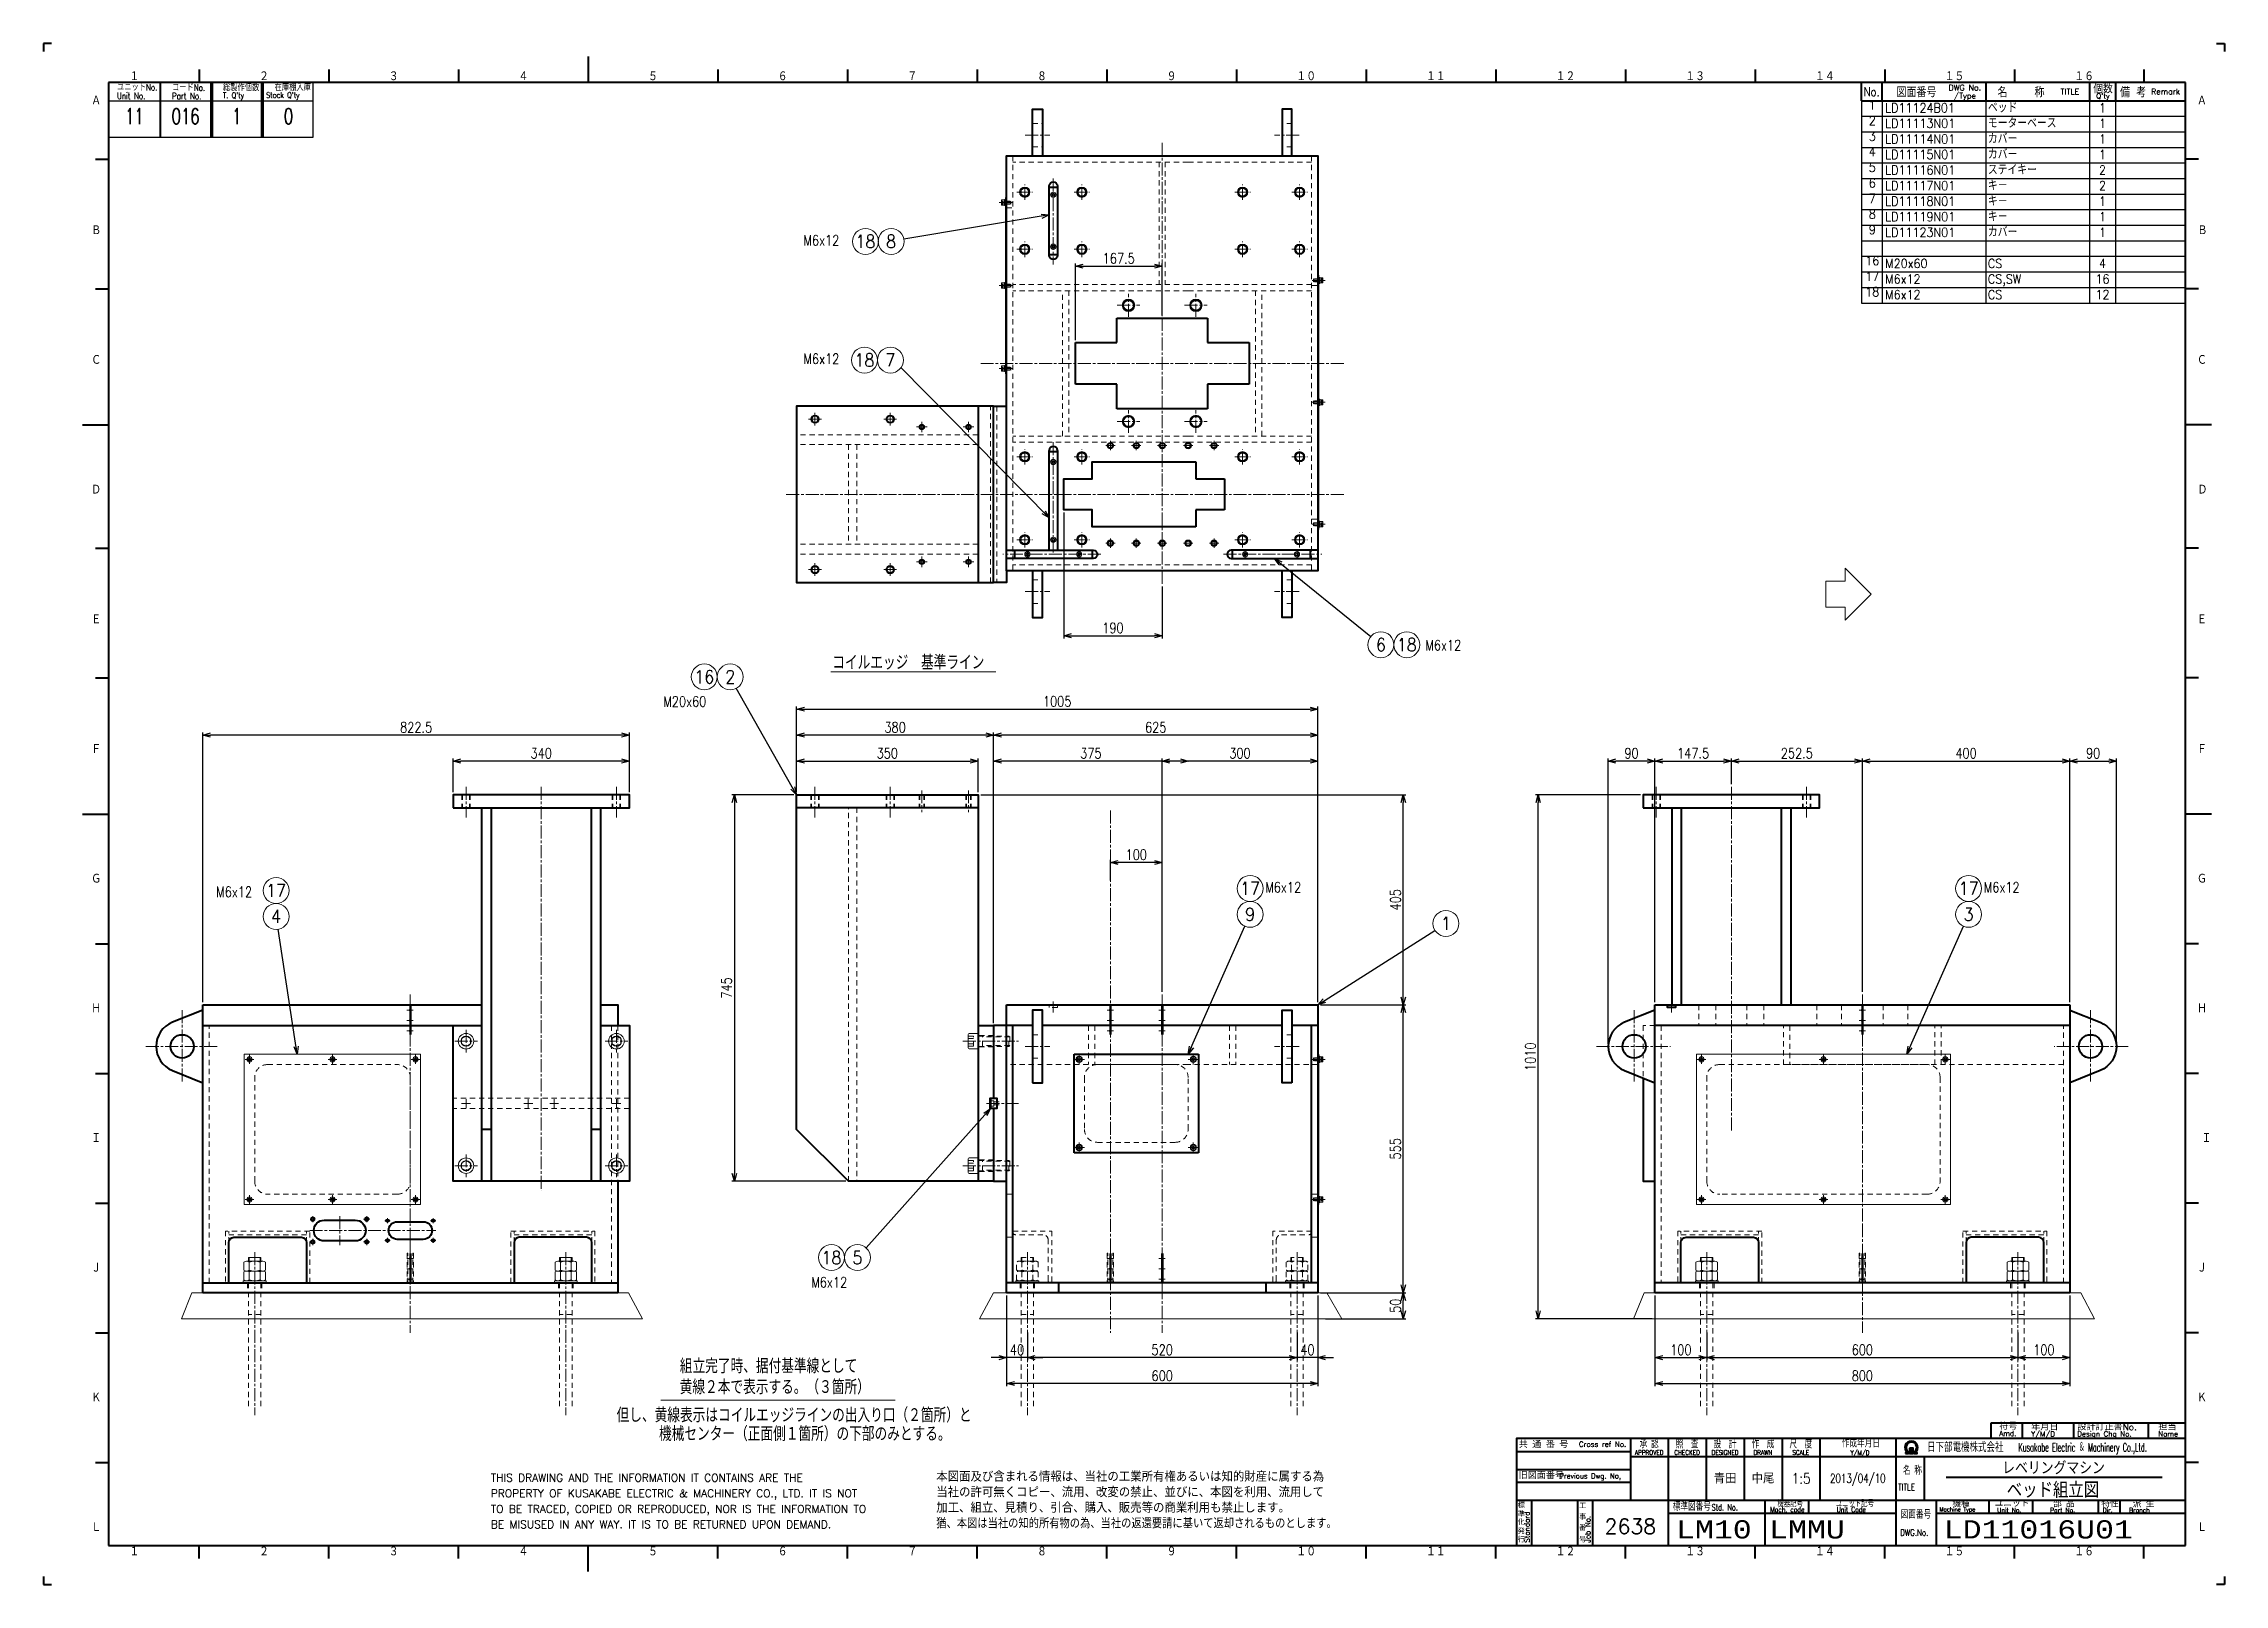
# Model space of a CAD drawing. Header units: millimetres. Extents: x 0 to 4205, y 0 to 2970.
import ezdxf
from ezdxf.enums import TextEntityAlignment as Align

# ---------------------------------------------------------------- set-up
doc = ezdxf.new("R2010")
doc.units = ezdxf.units.MM
doc.header["$LTSCALE"] = 5
doc.linetypes.add('GEN7A', pattern=[7.5, 5, -0.75, 1, -0.75])
doc.linetypes.add('HIDDEN2', pattern=[3.5, 2, -1.5])
doc.layers.get('0').update_dxf_attribs({"linetype": 'CONTINUOUS', "lineweight": 20})
doc.layers.get('DEFPOINTS').update_dxf_attribs({"linetype": 'CONTINUOUS'})
for name, color, linetype, lineweight in [('2', 5, 'CONTINUOUS', 40), ('3A', 6, 'HIDDEN2', 20), ('4', 3, 'CONTINUOUS', 13), ('5', 3, 'CONTINUOUS', 13), ('6', 7, 'CONTINUOUS', 50), ('7A', 4, 'GEN7A', 13), ('9', 3, 'HIDDEN2', 13), ('_-0', 7, 'CONTINUOUS', 20), ('_-3A', 6, 'HIDDEN2', 20), ('WAKU', 7, 'CONTINUOUS', 40)]:
    doc.layers.add(name, color=color, linetype=linetype, lineweight=lineweight)
doc.layers.add('RAHM2', color=1, linetype='CONTINUOUS')
doc.layers.add('RAHM3', color=52, linetype='CONTINUOUS')
doc.styles.add('DIMENSION', font='monotxt.shx', dxfattribs={"bigfont": 'bigfont.shx'})
doc.styles.get("Standard").update_dxf_attribs({"font": 'romans.shx', "width": 0.8, "bigfont": 'extfont2.shx'})
doc.dimstyles.new('GEN-ISO', dxfattribs={"dimscale": 5, "dimtxt": 4, "dimasz": 3, "dimexe": 1, "dimexo": 1, "dimgap": 1, "dimtad": 3, "dimrnd": 0.01, "dimdsep": 46, "dimtxsty": 'Standard', "dimblk": 'OPEN30', "dimcen": 0, "dimclrd": 256, "dimclre": 256, "dimclrt": 7, "dimadec": 3, "dimazin": 2, "dimtp": 0.1, "dimtm": 0.1, "dimtfac": 0.6, "dimtdec": 3, "dimtmove": 2, "dimatfit": 3, "dimldrblk": 'OPEN30', "dimfxl": 1, "dimarcsym": 0})
doc.dimstyles.new('GEN-ISO$0', dxfattribs={"dimscale": 5, "dimtxt": 4, "dimasz": 3, "dimexe": 1, "dimexo": 1, "dimgap": 1, "dimtad": 3, "dimrnd": 0.01, "dimdsep": 46, "dimtxsty": 'Standard', "dimblk": 'OPEN30', "dimcen": 0, "dimclrd": 256, "dimclre": 256, "dimclrt": 7, "dimazin": 2, "dimtp": 0.1, "dimtm": 0.1, "dimtfac": 0.6, "dimtdec": 3, "dimtmove": 2, "dimatfit": 3, "dimldrblk": 'OPEN30', "dimfxl": 1, "dimarcsym": 0})

msp = doc.modelspace()

# ---------------------------------------------------------------- texts
at = {"layer": '5', "color": 52, "width": 0.8}
msp.add_text('コイルエッジ\u3000基準ライン', height=27.7792, dxfattribs=at).set_placement((1520.695, 1763.126))
at = {"layer": '5', "color": 7, "width": 0.8}
for s, p in [('組立完了時、据付基準線として', (1226.793, 406.903)), ('黄線２本で表示する。（３箇所）', (1226.488, 366.45)), ('但し、黄線表示はコイルエッジラインの出入り口（２箇所）と', (1104.874, 312.283)), ('機械センター（正面側１箇所）の下部のみとする。', (1186.657, 276.262))]:
    msp.add_text(s, height=27.7792, dxfattribs=at).set_placement(p)
at = {"layer": '6', "width": 0.8}
for s, p in [('M6x12', (1465.07, 2580.797)), ('M6x12', (1465.07, 2352.485)), ('M6x12', (2664.322, 1800.403)), ('M20x60', (1194.907, 1691.808)), ('M6x12', (2355.647, 1333.757)), ('M6x12', (3741.005, 1333.757)), ('M6x12', (332.694, 1324.977)), ('M6x12', (1480.18, 572.417))]:
    msp.add_text(s, height=20, dxfattribs=at).set_placement(p)

# ---------------------------------------------------------------- blocks, each defined once
blk = doc.blocks.new('A$C75AA6566')
at = {"layer": '3A'}
for p, q in [((0, 100), (75, 100)), ((58, 93), (5, 93)), ((75, 100), (75, 0)), ((68, 5), (68, 83))]:
    blk.add_line(p, q, dxfattribs=at)
for centre, radius, start, end in [((5, 98), 5, 180, 270), ((58, 83), 10, 0, 90), ((73, 5), 5, 180, 270)]:
    blk.add_arc(centre, radius, start, end, dxfattribs=at)
blk = doc.blocks.new('GENJIS-1176_D-06ZOAF-0704')
at = {"layer": '_-0'}
for p, q in [((-2.5, 1.443375), (0, 2.88675)), ((-2.5, -1.443375), (-2.5, 1.443375)), ((0, 2.88675), (2.5, 1.443375)), ((2.5, 1.443375), (2.5, -1.443375)), ((0, -2.88675), (-2.5, -1.443375)), ((2.5, -1.443375), (0, -2.88675))]:
    blk.add_line(p, q, dxfattribs=at)
for radius in [5, 2.88675]:
    blk.add_circle((0, 0), radius, dxfattribs=at)
at = {"layer": '_-0', "flags": 9}
blk.add_attdef('POWER_DIM', (0, 0), '', height=3.5, dxfattribs=at)
blk = doc.blocks.new('GENJIS-1176H2_S-06ZP5S-0704')
at = {"layer": '_-0'}
for p, q in [((-20, 13), (-20, -13)), ((0, 15), (-18, 15)), ((0, 15), (0, -15)), ((-18, -15), (0, -15))]:
    blk.add_line(p, q, dxfattribs=at)
for centre, start, end in [((-18, 13), 90, 180), ((-18, -13), 180, 270)]:
    blk.add_arc(centre, 2, start, end, dxfattribs=at)
at = {"layer": '_-3A'}
for p, q in [((-20, 9.81495), (-10, 9.81495)), ((-20, 4.907475), (-10, 4.907475)), ((-10, 9.81495), (-10, -9.81495)), ((0, 10), (58.4665, 10)), ((7.5, 10), (7.5, -10)), ((60, 8.4665), (7.5, 8.4665)), ((60, 8.4665), (58.4665, 10)), ((58.4665, 10), (58.4665, -10)), ((60, -8.4665), (60, 8.4665)), ((-20, -4.907475), (-10, -4.907475)), ((-10, -9.81495), (-20, -9.81495)), ((0, -10), (58.4665, -10)), ((60, -8.4665), (7.5, -8.4665)), ((58.4665, -10), (60, -8.4665))]:
    blk.add_line(p, q, dxfattribs=at)
at = {"layer": '_-0', "flags": 9}
blk.add_attdef('POWER_DIM', (0, 0), '', height=3.5, dxfattribs=at)
blk = doc.blocks.new('GENJIS-1176_D-06ZPCP-0704')
at = {"layer": '_-0'}
for p, q in [((-8.5, 4.907475), (0, 9.81495)), ((-8.5, -4.907475), (-8.5, 4.907475)), ((0, 9.81495), (8.5, 4.907475)), ((8.5, 4.907475), (8.5, -4.907475)), ((0, -9.81495), (-8.5, -4.907475)), ((8.5, -4.907475), (0, -9.81495))]:
    blk.add_line(p, q, dxfattribs=at)
for radius in [15, 9.81495]:
    blk.add_circle((0, 0), radius, dxfattribs=at)
at = {"layer": '_-0', "flags": 9}
blk.add_attdef('POWER_DIM', (0, 0), '', height=3.5, dxfattribs=at)
blk = doc.blocks.new('_Open30')
at = {"color": 0, "linetype": 'ByBlock', "lineweight": -2}
for p, q in [((-1, 0.27), (0, 0)), ((0, 0), (-1, -0.27)), ((0, 0), (-1, 0))]:
    blk.add_line(p, q, dxfattribs=at)
blk = doc.blocks.new('*D10')
at = {"layer": '5', "lineweight": -2, "transparency": 16777216}
for p, q in [((3106.9, 557.1), (3106.9, 432.1)), ((3206.9, 485.3), (3206.9, 432.1)), ((3121.9, 437.1), (3191.9, 437.1))]:
    blk.add_line(p, q, dxfattribs=at)
at = {"layer": 'DEFPOINTS', "color": 0, "transparency": 16777216}
for p in [(3106.9, 562.1), (3206.9, 490.3), (3206.9, 437.1)]:
    blk.add_point(p, dxfattribs=at)
at = {"layer": '5', "lineweight": -2, "transparency": 16777216, "xscale": 15, "yscale": 15, "zscale": 15, "rotation": 180}
blk.add_blockref('_Open30', (3106.9, 437.1), dxfattribs=at)
at = {"layer": '5', "lineweight": -2, "transparency": 16777216, "xscale": 15, "yscale": 15, "zscale": 15}
blk.add_blockref('_Open30', (3206.9, 437.1), dxfattribs=at)
at = {"layer": '5', "color": 7, "transparency": 16777216, "insert": (3156.9, 452.1), "char_height": 20, "attachment_point": 5}
blk.add_mtext('100', dxfattribs=at)
blk = doc.blocks.new('*D11')
at = {"layer": '5', "lineweight": -2, "transparency": 16777216}
for p, q in [((3806.9, 485.3), (3806.9, 432.1)), ((3221.9, 437.1), (3791.9, 437.1))]:
    blk.add_line(p, q, dxfattribs=at)
at = {"layer": 'DEFPOINTS', "color": 0, "transparency": 16777216}
for p in [(3206.9, 490.3), (3806.9, 490.3), (3806.9, 437.1)]:
    blk.add_point(p, dxfattribs=at)
at = {"layer": '5', "lineweight": -2, "transparency": 16777216, "xscale": 15, "yscale": 15, "zscale": 15, "rotation": 180}
blk.add_blockref('_Open30', (3206.9, 437.1), dxfattribs=at)
at = {"layer": '5', "lineweight": -2, "transparency": 16777216, "xscale": 15, "yscale": 15, "zscale": 15}
blk.add_blockref('_Open30', (3806.9, 437.1), dxfattribs=at)
at = {"layer": '5', "color": 7, "transparency": 16777216, "insert": (3506.9, 452.1), "char_height": 20, "attachment_point": 5}
blk.add_mtext('600', dxfattribs=at)
blk = doc.blocks.new('*D12')
at = {"layer": '5', "lineweight": -2, "transparency": 16777216}
for p, q in [((3906.9, 557.1), (3906.9, 432.1)), ((3821.9, 437.1), (3891.9, 437.1))]:
    blk.add_line(p, q, dxfattribs=at)
at = {"layer": 'DEFPOINTS', "color": 0, "transparency": 16777216}
for p in [(3906.9, 562.1), (3806.9, 490.3), (3906.9, 437.1)]:
    blk.add_point(p, dxfattribs=at)
at = {"layer": '5', "lineweight": -2, "transparency": 16777216, "xscale": 15, "yscale": 15, "zscale": 15, "rotation": 180}
blk.add_blockref('_Open30', (3806.9, 437.1), dxfattribs=at)
at = {"layer": '5', "lineweight": -2, "transparency": 16777216, "xscale": 15, "yscale": 15, "zscale": 15}
blk.add_blockref('_Open30', (3906.9, 437.1), dxfattribs=at)
at = {"layer": '5', "color": 7, "transparency": 16777216, "insert": (3856.9, 452.1), "char_height": 20, "attachment_point": 5}
blk.add_mtext('100', dxfattribs=at)
blk = doc.blocks.new('*D13')
at = {"layer": '5', "lineweight": -2, "transparency": 16777216}
for p, q in [((3106.9, 557.1), (3106.9, 382.1)), ((3906.9, 557.1), (3906.9, 382.1)), ((3121.9, 387.1), (3891.9, 387.1))]:
    blk.add_line(p, q, dxfattribs=at)
at = {"layer": 'DEFPOINTS', "color": 0, "transparency": 16777216}
for p in [(3106.9, 562.1), (3906.9, 562.1), (3906.9, 387.1)]:
    blk.add_point(p, dxfattribs=at)
at = {"layer": '5', "lineweight": -2, "transparency": 16777216, "xscale": 15, "yscale": 15, "zscale": 15, "rotation": 180}
blk.add_blockref('_Open30', (3106.9, 387.1), dxfattribs=at)
at = {"layer": '5', "lineweight": -2, "transparency": 16777216, "xscale": 15, "yscale": 15, "zscale": 15}
blk.add_blockref('_Open30', (3906.9, 387.1), dxfattribs=at)
at = {"layer": '5', "color": 7, "transparency": 16777216, "insert": (3506.9, 402.1), "char_height": 20, "attachment_point": 5}
blk.add_mtext('800', dxfattribs=at)
blk = doc.blocks.new('*D14')
at = {"layer": '5', "lineweight": -2, "transparency": 16777216}
for p, q in [((3079.4, 1522.1), (2876.9, 1522.1)), ((2881.9, 527.1), (2881.9, 1507.1)), ((3101.9, 512.1), (2876.9, 512.1))]:
    blk.add_line(p, q, dxfattribs=at)
at = {"layer": 'DEFPOINTS', "color": 0, "transparency": 16777216}
for p in [(2881.9, 1522.1), (3084.4, 1522.1), (3106.9, 512.1)]:
    blk.add_point(p, dxfattribs=at)
at = {"layer": '5', "lineweight": -2, "transparency": 16777216, "xscale": 15, "yscale": 15, "zscale": 15}
for p, rotation in [((2881.9, 1522.1), 90), ((2881.9, 512.1), 270)]:
    blk.add_blockref('_Open30', p, dxfattribs=dict(at, rotation=rotation))
at = {"layer": '5', "color": 7, "transparency": 16777216, "insert": (2866.9, 1017.1), "char_height": 20, "attachment_point": 5, "rotation": 90}
blk.add_mtext('1010', dxfattribs=at)
blk = doc.blocks.new('*D15')
at = {"layer": '5', "lineweight": -2, "transparency": 16777216}
for p, q in [((2461.9, 562.1), (2626.7, 562.1)), ((2621.7, 527.1), (2621.7, 547.1)), ((2471.9, 512.1), (2626.7, 512.1))]:
    blk.add_line(p, q, dxfattribs=at)
at = {"layer": 'DEFPOINTS', "color": 0, "transparency": 16777216}
for p in [(2456.9, 562.1), (2621.7, 562.1), (2466.9, 512.1)]:
    blk.add_point(p, dxfattribs=at)
at = {"layer": '5', "lineweight": -2, "transparency": 16777216, "xscale": 15, "yscale": 15, "zscale": 15}
for p, rotation in [((2621.7, 562.1), 90), ((2621.7, 512.1), 270)]:
    blk.add_blockref('_Open30', p, dxfattribs=dict(at, rotation=rotation))
at = {"layer": '5', "color": 7, "transparency": 16777216, "insert": (2606.7, 537.1), "char_height": 20, "attachment_point": 5, "rotation": 90}
blk.add_mtext('50', dxfattribs=at)
blk = doc.blocks.new('*D16')
at = {"layer": '5', "lineweight": -2, "transparency": 16777216}
for p, q in [((2461.9, 1117.1), (2626.7, 1117.1)), ((2621.7, 577.1), (2621.7, 1102.1))]:
    blk.add_line(p, q, dxfattribs=at)
at = {"layer": 'DEFPOINTS', "color": 0, "transparency": 16777216}
for p in [(2456.9, 1117.1), (2621.7, 1117.1), (2456.9, 562.1)]:
    blk.add_point(p, dxfattribs=at)
at = {"layer": '5', "lineweight": -2, "transparency": 16777216, "xscale": 15, "yscale": 15, "zscale": 15}
for p, rotation in [((2621.7, 1117.1), 90), ((2621.7, 562.1), 270)]:
    blk.add_blockref('_Open30', p, dxfattribs=dict(at, rotation=rotation))
at = {"layer": '5', "color": 7, "transparency": 16777216, "insert": (2606.7, 839.6), "char_height": 20, "attachment_point": 5, "rotation": 90}
blk.add_mtext('555', dxfattribs=at)
blk = doc.blocks.new('*D17')
at = {"layer": '5', "lineweight": -2, "transparency": 16777216}
for p, q in [((1806.9, 1522.1), (2626.7, 1522.1)), ((2621.7, 1132.1), (2621.7, 1507.1))]:
    blk.add_line(p, q, dxfattribs=at)
at = {"layer": 'DEFPOINTS', "color": 0, "transparency": 16777216}
for p in [(1801.9, 1522.1), (2621.7, 1522.1), (2456.9, 1117.1)]:
    blk.add_point(p, dxfattribs=at)
at = {"layer": '5', "lineweight": -2, "transparency": 16777216, "xscale": 15, "yscale": 15, "zscale": 15}
for p, rotation in [((2621.7, 1522.1), 90), ((2621.7, 1117.1), 270)]:
    blk.add_blockref('_Open30', p, dxfattribs=dict(at, rotation=rotation))
at = {"layer": '5', "color": 7, "transparency": 16777216, "insert": (2606.7, 1319.6), "char_height": 20, "attachment_point": 5, "rotation": 90}
blk.add_mtext('405', dxfattribs=at)
blk = doc.blocks.new('*D18')
at = {"layer": '5', "lineweight": -2, "transparency": 16777216}
for p, q in [((1446.9, 1522.1), (1326.9, 1522.1)), ((1331.9, 1507.1), (1331.9, 792.1)), ((1546.9, 777.1), (1326.9, 777.1))]:
    blk.add_line(p, q, dxfattribs=at)
at = {"layer": 'DEFPOINTS', "color": 0, "transparency": 16777216}
for p in [(1451.9, 1522.1), (1331.9, 777.1), (1551.9, 777.1)]:
    blk.add_point(p, dxfattribs=at)
at = {"layer": '5', "lineweight": -2, "transparency": 16777216, "xscale": 15, "yscale": 15, "zscale": 15}
for p, rotation in [((1331.9, 1522.1), 90), ((1331.9, 777.1), 270)]:
    blk.add_blockref('_Open30', p, dxfattribs=dict(at, rotation=rotation))
at = {"layer": '5', "color": 7, "transparency": 16777216, "insert": (1316.9, 1149.6), "char_height": 20, "attachment_point": 5, "rotation": 90}
blk.add_mtext('745', dxfattribs=at)
blk = doc.blocks.new('*D19')
at = {"layer": '5', "lineweight": -2, "transparency": 16777216}
for p, q in [((3106.9, 1122.1), (3106.9, 1592.1)), ((3121.9, 1587.1), (3239.4, 1587.1)), ((3254.4, 1542.5), (3254.4, 1592.1))]:
    blk.add_line(p, q, dxfattribs=at)
at = {"layer": 'DEFPOINTS', "color": 0, "transparency": 16777216}
for p in [(3254.4, 1587.1), (3254.4, 1537.5), (3106.9, 1117.1)]:
    blk.add_point(p, dxfattribs=at)
at = {"layer": '5', "lineweight": -2, "transparency": 16777216, "xscale": 15, "yscale": 15, "zscale": 15, "rotation": 180}
blk.add_blockref('_Open30', (3106.9, 1587.1), dxfattribs=at)
at = {"layer": '5', "lineweight": -2, "transparency": 16777216, "xscale": 15, "yscale": 15, "zscale": 15}
blk.add_blockref('_Open30', (3254.4, 1587.1), dxfattribs=at)
at = {"layer": '5', "color": 7, "transparency": 16777216, "insert": (3180.6, 1602.1), "char_height": 20, "attachment_point": 5}
blk.add_mtext('147.5', dxfattribs=at)
blk = doc.blocks.new('*D20')
at = {"layer": '5', "lineweight": -2, "transparency": 16777216}
for p, q in [((3269.4, 1587.1), (3491.9, 1587.1)), ((3506.9, 1142.1), (3506.9, 1592.1))]:
    blk.add_line(p, q, dxfattribs=at)
at = {"layer": 'DEFPOINTS', "color": 0, "transparency": 16777216}
for p in [(3506.9, 1587.1), (3254.4, 1537.5), (3506.9, 1137.1)]:
    blk.add_point(p, dxfattribs=at)
at = {"layer": '5', "lineweight": -2, "transparency": 16777216, "xscale": 15, "yscale": 15, "zscale": 15, "rotation": 180}
blk.add_blockref('_Open30', (3254.4, 1587.1), dxfattribs=at)
at = {"layer": '5', "lineweight": -2, "transparency": 16777216, "xscale": 15, "yscale": 15, "zscale": 15}
blk.add_blockref('_Open30', (3506.9, 1587.1), dxfattribs=at)
at = {"layer": '5', "color": 7, "transparency": 16777216, "insert": (3380.6, 1602.1), "char_height": 20, "attachment_point": 5}
blk.add_mtext('252.5', dxfattribs=at)
blk = doc.blocks.new('*D21')
at = {"layer": '5', "lineweight": -2, "transparency": 16777216}
for p, q in [((3521.9, 1587.1), (3891.9, 1587.1)), ((3906.9, 1122.1), (3906.9, 1592.1))]:
    blk.add_line(p, q, dxfattribs=at)
at = {"layer": 'DEFPOINTS', "color": 0, "transparency": 16777216}
for p in [(3906.9, 1587.1), (3506.9, 1137.1), (3906.9, 1117.1)]:
    blk.add_point(p, dxfattribs=at)
at = {"layer": '5', "lineweight": -2, "transparency": 16777216, "xscale": 15, "yscale": 15, "zscale": 15, "rotation": 180}
blk.add_blockref('_Open30', (3506.9, 1587.1), dxfattribs=at)
at = {"layer": '5', "lineweight": -2, "transparency": 16777216, "xscale": 15, "yscale": 15, "zscale": 15}
blk.add_blockref('_Open30', (3906.9, 1587.1), dxfattribs=at)
at = {"layer": '5', "color": 7, "transparency": 16777216, "insert": (3706.9, 1602.1), "char_height": 20, "attachment_point": 5}
blk.add_mtext('400', dxfattribs=at)
blk = doc.blocks.new('*D22')
at = {"layer": '5', "lineweight": -2, "transparency": 16777216}
for p, q in [((2456.9, 557.1), (2456.9, 432.1)), ((2416.9, 485.3), (2416.9, 432.1)), ((2401.9, 437.1), (2386.9, 437.1)), ((2456.9, 437.1), (2416.9, 437.1)), ((2471.9, 437.1), (2486.9, 437.1))]:
    blk.add_line(p, q, dxfattribs=at)
at = {"layer": 'DEFPOINTS', "color": 0, "transparency": 16777216}
for p in [(2456.9, 562.1), (2416.9, 490.3), (2416.9, 437.1)]:
    blk.add_point(p, dxfattribs=at)
at = {"layer": '5', "lineweight": -2, "transparency": 16777216, "xscale": 15, "yscale": 15, "zscale": 15}
blk.add_blockref('_Open30', (2416.9, 437.1), dxfattribs=at)
at = {"layer": '5', "lineweight": -2, "transparency": 16777216, "xscale": 15, "yscale": 15, "zscale": 15, "rotation": 180}
blk.add_blockref('_Open30', (2456.9, 437.1), dxfattribs=at)
at = {"layer": '5', "color": 7, "transparency": 16777216, "insert": (2436.9, 452.1), "char_height": 20, "attachment_point": 5}
blk.add_mtext('40', dxfattribs=at)
blk = doc.blocks.new('*D23')
at = {"layer": '5', "lineweight": -2, "transparency": 16777216}
for p, q in [((1896.9, 485.3), (1896.9, 432.1)), ((2401.9, 437.1), (1911.9, 437.1))]:
    blk.add_line(p, q, dxfattribs=at)
at = {"layer": 'DEFPOINTS', "color": 0, "transparency": 16777216}
for p in [(1896.9, 490.3), (2416.9, 490.3), (1896.9, 437.1)]:
    blk.add_point(p, dxfattribs=at)
at = {"layer": '5', "lineweight": -2, "transparency": 16777216, "xscale": 15, "yscale": 15, "zscale": 15, "rotation": 180}
blk.add_blockref('_Open30', (1896.9, 437.1), dxfattribs=at)
at = {"layer": '5', "lineweight": -2, "transparency": 16777216, "xscale": 15, "yscale": 15, "zscale": 15}
blk.add_blockref('_Open30', (2416.9, 437.1), dxfattribs=at)
at = {"layer": '5', "color": 7, "transparency": 16777216, "insert": (2156.9, 452.1), "char_height": 20, "attachment_point": 5}
blk.add_mtext('520', dxfattribs=at)
blk = doc.blocks.new('*D24')
at = {"layer": '5', "lineweight": -2, "transparency": 16777216}
for p, q in [((1856.9, 557.1), (1856.9, 432.1)), ((1841.9, 437.1), (1826.9, 437.1)), ((1896.9, 437.1), (1856.9, 437.1)), ((1911.9, 437.1), (1926.9, 437.1))]:
    blk.add_line(p, q, dxfattribs=at)
at = {"layer": 'DEFPOINTS', "color": 0, "transparency": 16777216}
for p in [(1856.9, 562.1), (1896.9, 490.3), (1856.9, 437.1)]:
    blk.add_point(p, dxfattribs=at)
at = {"layer": '5', "lineweight": -2, "transparency": 16777216, "xscale": 15, "yscale": 15, "zscale": 15}
blk.add_blockref('_Open30', (1856.9, 437.1), dxfattribs=at)
at = {"layer": '5', "lineweight": -2, "transparency": 16777216, "xscale": 15, "yscale": 15, "zscale": 15, "rotation": 180}
blk.add_blockref('_Open30', (1896.9, 437.1), dxfattribs=at)
at = {"layer": '5', "color": 7, "transparency": 16777216, "insert": (1876.9, 452.1), "char_height": 20, "attachment_point": 5}
blk.add_mtext('40', dxfattribs=at)
blk = doc.blocks.new('*D25')
at = {"layer": '5', "lineweight": -2, "transparency": 16777216}
for p, q in [((1856.9, 557.1), (1856.9, 382.1)), ((2456.9, 557.1), (2456.9, 382.1)), ((2441.9, 387.1), (1871.9, 387.1))]:
    blk.add_line(p, q, dxfattribs=at)
at = {"layer": 'DEFPOINTS', "color": 0, "transparency": 16777216}
for p in [(1856.9, 562.1), (2456.9, 562.1), (1856.9, 387.1)]:
    blk.add_point(p, dxfattribs=at)
at = {"layer": '5', "lineweight": -2, "transparency": 16777216, "xscale": 15, "yscale": 15, "zscale": 15, "rotation": 180}
blk.add_blockref('_Open30', (1856.9, 387.1), dxfattribs=at)
at = {"layer": '5', "lineweight": -2, "transparency": 16777216, "xscale": 15, "yscale": 15, "zscale": 15}
blk.add_blockref('_Open30', (2456.9, 387.1), dxfattribs=at)
at = {"layer": '5', "color": 7, "transparency": 16777216, "insert": (2156.9, 402.1), "char_height": 20, "attachment_point": 5}
blk.add_mtext('600', dxfattribs=at)
blk = doc.blocks.new('*D26')
at = {"layer": '5', "lineweight": -2, "transparency": 16777216}
for p, q in [((2156.9, 1142.1), (2156.9, 1592.1)), ((2441.9, 1587.1), (2171.9, 1587.1)), ((2456.9, 1122.1), (2456.9, 1592.1))]:
    blk.add_line(p, q, dxfattribs=at)
at = {"layer": 'DEFPOINTS', "color": 0, "transparency": 16777216}
for p in [(2156.9, 1587.1), (2156.9, 1137.1), (2456.9, 1117.1)]:
    blk.add_point(p, dxfattribs=at)
at = {"layer": '5', "lineweight": -2, "transparency": 16777216, "xscale": 15, "yscale": 15, "zscale": 15, "rotation": 180}
blk.add_blockref('_Open30', (2156.9, 1587.1), dxfattribs=at)
at = {"layer": '5', "lineweight": -2, "transparency": 16777216, "xscale": 15, "yscale": 15, "zscale": 15}
blk.add_blockref('_Open30', (2456.9, 1587.1), dxfattribs=at)
at = {"layer": '5', "color": 7, "transparency": 16777216, "insert": (2306.9, 1602.1), "char_height": 20, "attachment_point": 5}
blk.add_mtext('300', dxfattribs=at)
blk = doc.blocks.new('*D27')
at = {"layer": '5', "lineweight": -2, "transparency": 16777216}
for p, q in [((1831.9, 1082.1), (1831.9, 1592.1)), ((2191.9, 1587.1), (1846.9, 1587.1))]:
    blk.add_line(p, q, dxfattribs=at)
at = {"layer": 'DEFPOINTS', "color": 0, "transparency": 16777216}
for p in [(1831.9, 1587.1), (2206.9, 1137.1), (1831.9, 1077.1)]:
    blk.add_point(p, dxfattribs=at)
at = {"layer": '5', "lineweight": -2, "transparency": 16777216, "xscale": 15, "yscale": 15, "zscale": 15, "rotation": 180}
blk.add_blockref('_Open30', (1831.9, 1587.1), dxfattribs=at)
at = {"layer": '5', "lineweight": -2, "transparency": 16777216, "xscale": 15, "yscale": 15, "zscale": 15}
blk.add_blockref('_Open30', (2206.9, 1587.1), dxfattribs=at)
at = {"layer": '5', "color": 7, "transparency": 16777216, "insert": (2019.4, 1602.1), "char_height": 20, "attachment_point": 5}
blk.add_mtext('375', dxfattribs=at)
blk = doc.blocks.new('*D28')
at = {"layer": '5', "lineweight": -2, "transparency": 16777216}
for p, q in [((1831.9, 1082.1), (1831.9, 1642.1)), ((2456.9, 1122.1), (2456.9, 1642.1)), ((2441.9, 1637.1), (1846.9, 1637.1))]:
    blk.add_line(p, q, dxfattribs=at)
at = {"layer": 'DEFPOINTS', "color": 0, "transparency": 16777216}
for p in [(1831.9, 1637.1), (2456.9, 1117.1), (1831.9, 1077.1)]:
    blk.add_point(p, dxfattribs=at)
at = {"layer": '5', "lineweight": -2, "transparency": 16777216, "xscale": 15, "yscale": 15, "zscale": 15, "rotation": 180}
blk.add_blockref('_Open30', (1831.9, 1637.1), dxfattribs=at)
at = {"layer": '5', "lineweight": -2, "transparency": 16777216, "xscale": 15, "yscale": 15, "zscale": 15}
blk.add_blockref('_Open30', (2456.9, 1637.1), dxfattribs=at)
at = {"layer": '5', "color": 7, "transparency": 16777216, "insert": (2144.4, 1652.1), "char_height": 20, "attachment_point": 5}
blk.add_mtext('625', dxfattribs=at)
blk = doc.blocks.new('*D29')
at = {"layer": '5', "lineweight": -2, "transparency": 16777216}
for p, q in [((1451.9, 1527.1), (1451.9, 1642.1)), ((1816.9, 1637.1), (1466.9, 1637.1))]:
    blk.add_line(p, q, dxfattribs=at)
at = {"layer": 'DEFPOINTS', "color": 0, "transparency": 16777216}
for p in [(1451.9, 1637.1), (1451.9, 1522.1), (1831.9, 1077.1)]:
    blk.add_point(p, dxfattribs=at)
at = {"layer": '5', "lineweight": -2, "transparency": 16777216, "xscale": 15, "yscale": 15, "zscale": 15, "rotation": 180}
blk.add_blockref('_Open30', (1451.9, 1637.1), dxfattribs=at)
at = {"layer": '5', "lineweight": -2, "transparency": 16777216, "xscale": 15, "yscale": 15, "zscale": 15}
blk.add_blockref('_Open30', (1831.9, 1637.1), dxfattribs=at)
at = {"layer": '5', "color": 7, "transparency": 16777216, "insert": (1641.9, 1652.1), "char_height": 20, "attachment_point": 5}
blk.add_mtext('380', dxfattribs=at)
blk = doc.blocks.new('*D30')
at = {"layer": '5', "lineweight": -2, "transparency": 16777216}
for p, q in [((1451.9, 1527.1), (1451.9, 1592.1)), ((1466.9, 1587.1), (1786.9, 1587.1)), ((1801.9, 1527.1), (1801.9, 1592.1))]:
    blk.add_line(p, q, dxfattribs=at)
at = {"layer": 'DEFPOINTS', "color": 0, "transparency": 16777216}
for p in [(1801.9, 1587.1), (1451.9, 1522.1), (1801.9, 1522.1)]:
    blk.add_point(p, dxfattribs=at)
at = {"layer": '5', "lineweight": -2, "transparency": 16777216, "xscale": 15, "yscale": 15, "zscale": 15, "rotation": 180}
blk.add_blockref('_Open30', (1451.9, 1587.1), dxfattribs=at)
at = {"layer": '5', "lineweight": -2, "transparency": 16777216, "xscale": 15, "yscale": 15, "zscale": 15}
blk.add_blockref('_Open30', (1801.9, 1587.1), dxfattribs=at)
at = {"layer": '5', "color": 7, "transparency": 16777216, "insert": (1626.9, 1602.1), "char_height": 20, "attachment_point": 5}
blk.add_mtext('350', dxfattribs=at)
blk = doc.blocks.new('*D31')
at = {"layer": '5', "lineweight": -2, "transparency": 16777216}
for p, q in [((1451.9, 1527.1), (1451.9, 1692.1)), ((1466.9, 1687.1), (2441.9, 1687.1)), ((2456.9, 1122.1), (2456.9, 1692.1))]:
    blk.add_line(p, q, dxfattribs=at)
at = {"layer": 'DEFPOINTS', "color": 0, "transparency": 16777216}
for p in [(2456.9, 1687.1), (1451.9, 1522.1), (2456.9, 1117.1)]:
    blk.add_point(p, dxfattribs=at)
at = {"layer": '5', "lineweight": -2, "transparency": 16777216, "xscale": 15, "yscale": 15, "zscale": 15, "rotation": 180}
blk.add_blockref('_Open30', (1451.9, 1687.1), dxfattribs=at)
at = {"layer": '5', "lineweight": -2, "transparency": 16777216, "xscale": 15, "yscale": 15, "zscale": 15}
blk.add_blockref('_Open30', (2456.9, 1687.1), dxfattribs=at)
at = {"layer": '5', "color": 7, "transparency": 16777216, "insert": (1954.4, 1702.1), "char_height": 20, "attachment_point": 5}
blk.add_mtext('1005', dxfattribs=at)
blk = doc.blocks.new('*D32')
at = {"layer": '5', "lineweight": -2, "transparency": 16777216}
for p, q in [((3016.9, 1042.1), (3016.9, 1592.1)), ((3091.9, 1587.1), (3031.9, 1587.1)), ((3106.9, 1122.1), (3106.9, 1592.1))]:
    blk.add_line(p, q, dxfattribs=at)
at = {"layer": 'DEFPOINTS', "color": 0, "transparency": 16777216}
for p in [(3016.9, 1587.1), (3106.9, 1117.1), (3016.9, 1037.1)]:
    blk.add_point(p, dxfattribs=at)
at = {"layer": '5', "lineweight": -2, "transparency": 16777216, "xscale": 15, "yscale": 15, "zscale": 15, "rotation": 180}
blk.add_blockref('_Open30', (3016.9, 1587.1), dxfattribs=at)
at = {"layer": '5', "lineweight": -2, "transparency": 16777216, "xscale": 15, "yscale": 15, "zscale": 15}
blk.add_blockref('_Open30', (3106.9, 1587.1), dxfattribs=at)
at = {"layer": '5', "color": 7, "transparency": 16777216, "insert": (3061.9, 1602.1), "char_height": 20, "attachment_point": 5}
blk.add_mtext('90', dxfattribs=at)
blk = doc.blocks.new('*D33')
at = {"layer": '5', "lineweight": -2, "transparency": 16777216}
for p, q in [((3906.9, 1122.1), (3906.9, 1592.1)), ((3921.9, 1587.1), (3981.9, 1587.1)), ((3996.9, 1042.1), (3996.9, 1592.1))]:
    blk.add_line(p, q, dxfattribs=at)
at = {"layer": 'DEFPOINTS', "color": 0, "transparency": 16777216}
for p in [(3996.9, 1587.1), (3906.9, 1117.1), (3996.9, 1037.1)]:
    blk.add_point(p, dxfattribs=at)
at = {"layer": '5', "lineweight": -2, "transparency": 16777216, "xscale": 15, "yscale": 15, "zscale": 15, "rotation": 180}
blk.add_blockref('_Open30', (3906.9, 1587.1), dxfattribs=at)
at = {"layer": '5', "lineweight": -2, "transparency": 16777216, "xscale": 15, "yscale": 15, "zscale": 15}
blk.add_blockref('_Open30', (3996.9, 1587.1), dxfattribs=at)
at = {"layer": '5', "color": 7, "transparency": 16777216, "insert": (3951.9, 1602.1), "char_height": 20, "attachment_point": 5}
blk.add_mtext('90', dxfattribs=at)
blk = doc.blocks.new('*D34')
at = {"layer": '5', "lineweight": -2, "transparency": 16777216}
for p, q in [((789.5, 1527.1), (789.5, 1592.1)), ((1114.5, 1587.1), (804.5, 1587.1)), ((1129.5, 1527.1), (1129.5, 1592.1))]:
    blk.add_line(p, q, dxfattribs=at)
at = {"layer": 'DEFPOINTS', "color": 0, "transparency": 16777216}
for p in [(789.5, 1587.1), (789.5, 1522.1), (1129.5, 1522.1)]:
    blk.add_point(p, dxfattribs=at)
at = {"layer": '5', "lineweight": -2, "transparency": 16777216, "xscale": 15, "yscale": 15, "zscale": 15, "rotation": 180}
blk.add_blockref('_Open30', (789.5, 1587.1), dxfattribs=at)
at = {"layer": '5', "lineweight": -2, "transparency": 16777216, "xscale": 15, "yscale": 15, "zscale": 15}
blk.add_blockref('_Open30', (1129.5, 1587.1), dxfattribs=at)
at = {"layer": '5', "color": 7, "transparency": 16777216, "insert": (959.5, 1602.1), "char_height": 20, "attachment_point": 5}
blk.add_mtext('340', dxfattribs=at)
blk = doc.blocks.new('*D35')
at = {"layer": '5', "lineweight": -2, "transparency": 16777216}
for p, q in [((307, 1122.1), (307, 1642.1)), ((1129.5, 1527.1), (1129.5, 1642.1)), ((1114.5, 1637.1), (322, 1637.1))]:
    blk.add_line(p, q, dxfattribs=at)
at = {"layer": 'DEFPOINTS', "color": 0, "transparency": 16777216}
for p in [(307, 1637.1), (1129.5, 1522.1), (307, 1117.1)]:
    blk.add_point(p, dxfattribs=at)
at = {"layer": '5', "lineweight": -2, "transparency": 16777216, "xscale": 15, "yscale": 15, "zscale": 15, "rotation": 180}
blk.add_blockref('_Open30', (307, 1637.1), dxfattribs=at)
at = {"layer": '5', "lineweight": -2, "transparency": 16777216, "xscale": 15, "yscale": 15, "zscale": 15}
blk.add_blockref('_Open30', (1129.5, 1637.1), dxfattribs=at)
at = {"layer": '5', "color": 7, "transparency": 16777216, "insert": (718.3, 1652.1), "char_height": 20, "attachment_point": 5}
blk.add_mtext('822.5', dxfattribs=at)
blk = doc.blocks.new('GENBALLOON1')
blk.add_circle((0, 0), 5)
at = {"flags": 1}
blk.add_attdef('GEN_PARENT', text='', height=2.5, dxfattribs=at).set_placement((0, 0), align=Align.MIDDLE)
blk.add_attdef('REF_NO', text='', height=3.5).set_placement((0, 0), align=Align.MIDDLE)
at = {"color": 7, "flags": 1}
for tag, p in [('5GENINF', (6.43, 0.96)), ('6GENINF', (6.43, 0.63)), ('7GENINF', (6.43, 0.3)), ('8GENINF', (6.43, -0.04)), ('9GENINF', (6.43, -0.37)), ('3GENINF', (6.43, -2.34)), ('4GENINF', (6.43, -2.67)), ('20GENINF', (6.43, -4.7)), ('21GENINF', (6.43, -5.04)), ('22GENINF', (6.43, -5.37)), ('10GENINF', (6.43, -0.7)), ('11GENINF', (6.43, -1)), ('12GENINF', (6.43, -1.34)), ('13GENINF', (6.43, -1.67)), ('14GENINF', (6.43, -2)), ('15GENINF', (6.43, -3)), ('16GENINF', (6.43, -3.34)), ('17GENINF', (6.43, -3.7)), ('18GENINF', (6.43, -4.04)), ('19GENINF', (6.43, -4.37))]:
    blk.add_attdef(tag, p, '', height=0.2, dxfattribs=at)
blk = doc.blocks.new('GENJIS-1251_S-03ben19-0707')
at = {"layer": '_-0'}
for p, q in [((-1.5, 5.9), (0, 5.9)), ((-1.5, -5.9), (-1.5, 5.9)), ((0, 0.45), (-1.5, 0)), ((0, 0), (-1.5, -0.45)), ((0, 5.9), (0, -5.9)), ((0, -5.9), (-1.5, -5.9))]:
    blk.add_line(p, q, dxfattribs=at)
at = {"layer": '_-0', "flags": 9}
blk.add_attdef('POWER_DIM', (0, 0), '', height=0.2, dxfattribs=at)
blk = doc.blocks.new('GENJIS-1176H2_S-03ben1w-0704')
at = {"layer": '_-0'}
for p, q in [((-6, 4.4), (-6, -4.4)), ((0, 5), (-5.4, 5)), ((0, 5), (0, -5)), ((-5.4, -5), (0, -5))]:
    blk.add_line(p, q, dxfattribs=at)
for centre, start, end in [((-5.4, 4.4), 90, 179.999998), ((-5.4, -4.4), 179.999998, 270)]:
    blk.add_arc(centre, 0.6, start, end, dxfattribs=at)
at = {"layer": '_-3A'}
for p, q in [((-6, 2.88675), (-3, 2.88675)), ((-6, 1.443375), (-3, 1.443375)), ((-3, 2.88675), (-3, -2.88675)), ((0, 3), (11.3865, 3)), ((3, 3), (3, -3)), ((12, 2.3865), (3, 2.3865)), ((12, 2.3865), (11.3865, 3)), ((11.3865, 3), (11.3865, -3)), ((12, -2.3865), (12, 2.3865)), ((-6, -1.443375), (-3, -1.443375)), ((-3, -2.88675), (-6, -2.88675)), ((0, -3), (11.3865, -3)), ((12, -2.3865), (3, -2.3865)), ((11.3865, -3), (12, -2.3865))]:
    blk.add_line(p, q, dxfattribs=at)
at = {"layer": '_-0', "flags": 9}
blk.add_attdef('POWER_DIM', (0, 0), '', height=0.2, dxfattribs=at)
blk = doc.blocks.new('STDKUMIZU')
at = {"color": 7}
for p, q in [((0, 0), (0, -6)), ((8, 0), (8, -6)), ((48, 0), (48, -6)), ((88, 0), (88, -6)), ((98, 0), (98, -6)), ((0, -6), (125, -6))]:
    blk.add_line(p, q, dxfattribs=at)
at = {"color": 7, "width": 0.7}
blk.add_attdef('1GENST', text='', height=3.5, dxfattribs=at).set_placement((4.2, -4.5), align=Align.BOTTOM_CENTER)
for tag, p in [('2GENST', (9.2, -4.5)), ('3GENST', (48.8, -4.5)), ('5GENST', (99, -4.5))]:
    blk.add_attdef(tag, p, '', height=3.5, dxfattribs=at)
blk.add_attdef('4GENST', text='', height=3.5, dxfattribs=at).set_placement((93, -4.5), align=Align.CENTER)
blk = doc.blocks.new('mess-e')
at = {"layer": 'WAKU', "color": 7}
for s, p in [('THIS DRAWING AND THE INFORMATION IT CONTAINS ARE THE', (0, 18)), ('TO BE TRACED, COPIED OR REPRODUCED, NOR IS THE INFORMATION TO', (0, 6)), ('PROPERTY OF KUSAKABE ELECTRIC & MACHINERY CO., LTD. IT IS NOT', (0, 12)), ('BE MISUSED IN ANY WAY. IT IS TO BE RETURNED UPON DEMAND.', (0, 0))]:
    blk.add_text(s, height=3, dxfattribs=at).set_placement(p)
blk = doc.blocks.new('mess-j')
at = {"layer": 'WAKU', "color": 7}
for s, p in [('本図面及び含まれる情報は、当社の工業所有権あるいは知的財産に属する為', (0, 18)), ('加工、組立、見積り、引合、購入、販売等の商業利用も禁止します。', (0, 6)), ('当社の許可無くコピー、流用、改変の禁止、並びに、本図を利用、流用して', (0, 12))]:
    blk.add_text(s, height=4, dxfattribs=at).set_placement(p)
at = {"layer": 'WAKU', "color": 7, "width": 0.9}
blk.add_text('猶、本図は当社の知的所有物の為、当社の返還要請に基いて返却されるものとします。', height=4, dxfattribs=at).set_placement((0, 0))
blk = doc.blocks.new('A1組立図')
at = {"layer": 'WAKU', "color": 5, "linetype": 'Continuous'}
for p, q in [((3, 594), (0, 594)), ((0, 594), (0, 591)), ((210, 589), (210, 579)), ((838, 594), (841, 594)), ((841, 594), (841, 591)), ((60, 584), (60, 579)), ((110, 584), (110, 579)), ((160, 584), (160, 579)), ((260, 584), (260, 579)), ((310, 584), (310, 579)), ((360, 584), (360, 579)), ((410, 584), (410, 579)), ((460, 584), (460, 579)), ((510, 584), (510, 579)), ((560, 584), (560, 579)), ((610, 584), (610, 579)), ((660, 584), (660, 579)), ((710, 584), (710, 579)), ((760, 584), (760, 579)), ((810, 584), (810, 579)), ((826, 579), (25, 579)), ((25, 579), (25, 15)), ((826, 15), (826, 579)), ((20, 549.5), (25, 549.5)), ((831, 549.5), (826, 549.5)), ((20, 499.5), (25, 499.5)), ((831, 499.5), (826, 499.5)), ((15, 447), (25, 447)), ((836, 447), (826, 447)), ((20, 399.5), (25, 399.5)), ((831, 399.5), (826, 399.5)), ((20, 349.5), (25, 349.5)), ((831, 349.5), (826, 349.5)), ((15, 297), (25, 297)), ((836, 297), (826, 297)), ((20, 247), (25, 247)), ((831, 247), (826, 247)), ((20, 197), (25, 197)), ((831, 197), (826, 197)), ((20, 147), (25, 147)), ((831, 147), (826, 147)), ((20, 97), (25, 97)), ((831, 97), (826, 97)), ((20, 47), (25, 47)), ((831, 47), (826, 47)), ((25, 15), (826, 15)), ((60, 10), (60, 15)), ((110, 10), (110, 15)), ((160, 10), (160, 15)), ((210, 5), (210, 15)), ((260, 10), (260, 15)), ((310, 10), (310, 15)), ((360, 10), (360, 15)), ((410, 10), (410, 15)), ((460, 10), (460, 15)), ((510, 10), (510, 15)), ((560, 10), (560, 15)), ((610, 10), (610, 15)), ((660, 10), (660, 15)), ((710, 10), (710, 15)), ((760, 10), (760, 15)), ((810, 10), (810, 15)), ((0, 3), (0, 0)), ((0, 0), (3, 0)), ((841, 0), (838, 0)), ((841, 3), (841, 0))]:
    blk.add_line(p, q, dxfattribs=at)
at = {"layer": 'WAKU', "color": 7, "linetype": 'Continuous'}
for p, q in [((701, 572), (701, 579)), ((701, 572), (826, 572)), ((709, 572), (709, 579)), ((749, 579), (749, 572)), ((789, 579), (789, 572)), ((799, 579), (799, 572))]:
    blk.add_line(p, q, dxfattribs=at)
at = {"layer": '2'}
for name, p in [('mess-e', (172.47, 21.59)), ('mess-j', (344.24, 21.59))]:
    blk.add_blockref(name, p, dxfattribs=at)
at = {"layer": 'WAKU', "color": 5, "linetype": 'Continuous'}
for s, height, p in [('１', 3.31, (33.1, 579.6)), ('２', 3.31, (83.1, 579.6)), ('３', 3.31, (133.1, 579.6)), ('４', 3.31, (183.1, 579.6)), ('５', 3.31, (233.1, 579.6)), ('６', 3.31, (283.1, 579.6)), ('７', 3.31, (333.1, 579.6)), ('８', 3.31, (383.1, 579.6)), ('９', 3.31, (433.1, 579.6)), ('１０', 3.311, (483.1, 579.6)), ('１１', 3.311, (533.1, 579.6)), ('１２', 3.311, (583.1, 579.6)), ('１３', 3.311, (633.1, 579.6)), ('１４', 3.311, (683.1, 579.6)), ('１５', 3.311, (733.1, 579.6)), ('１６', 3.311, (783.1, 579.6)), ('Ａ', 3.31, (18.36, 570.24)), ('Ａ', 3.31, (830.43, 570.24)), ('Ｂ', 3.31, (18.36, 520.24)), ('Ｂ', 3.31, (830.65, 520.24)), ('Ｃ', 3.31, (18.36, 470.24)), ('Ｃ', 3.31, (830.43, 470.24)), ('Ｄ', 3.31, (18.36, 420.24)), ('Ｄ', 3.31, (830.65, 420.24)), ('Ｅ', 3.31, (18.36, 370.24)), ('Ｅ', 3.31, (830.43, 370.24)), ('Ｆ', 3.31, (18.36, 320.24)), ('Ｆ', 3.31, (830.43, 320.24)), ('Ｇ', 3.31, (18.36, 270.24)), ('Ｇ', 3.31, (830.43, 270.24)), ('Ｈ', 3.31, (18.36, 220.24)), ('Ｈ', 3.31, (830.43, 220.24)), ('Ｉ', 3.31, (18.36, 170.24)), ('Ｉ', 3.31, (832.19, 170.24)), ('Ｊ', 3.31, (18.36, 120.24)), ('Ｊ', 3.31, (830.43, 120.24)), ('Ｋ', 3.31, (18.36, 70.24)), ('Ｋ', 3.31, (830.43, 70.24)), ('Ｌ', 3.31, (18.36, 20.24)), ('Ｌ', 3.31, (830.43, 20.24)), ('１', 3.31, (33.1, 10.87)), ('２', 3.31, (83.1, 10.87)), ('３', 3.31, (133.1, 10.87)), ('４', 3.31, (183.1, 10.87)), ('５', 3.31, (233.1, 10.87)), ('６', 3.31, (283.1, 10.87)), ('７', 3.31, (333.1, 10.87)), ('８', 3.31, (383.1, 10.87)), ('９', 3.31, (433.1, 10.87)), ('１０', 3.311, (483.1, 10.87)), ('１１', 3.311, (533.1, 10.87)), ('１２', 3.311, (583.1, 10.87)), ('１３', 3.311, (633.1, 10.87)), ('１４', 3.311, (683.1, 10.87)), ('１５', 3.311, (733.1, 10.87)), ('１６', 3.311, (783.1, 10.87))]:
    blk.add_text(s, height=height, dxfattribs=at).set_placement(p)
at = {"layer": 'WAKU', "color": 7, "linetype": 'Continuous', "width": 0.8}
blk.add_text('No.', height=3.5, dxfattribs=at).set_placement((704.98, 575.5), align=Align.MIDDLE)
at = {"layer": 'WAKU', "color": 7, "linetype": 'Continuous'}
for s, height, p in [('図面番号', 3.5, (722.25, 575.5)), ('DWG No.', 2.2, (740.91, 577.03)), ('/Type', 2.2, (740.91, 573.77)), ('名    称', 3.5, (762.57, 575.5)), ('TITLE', 2.2, (781.44, 575.5)), ('個数', 3, (794.18, 576.79)), ("Q'ty", 2, (794.18, 573.48)), ('備 考', 3.5, (805.79, 575.5)), ('Remark', 2.2, (818.33, 575.5))]:
    blk.add_text(s, height=height, dxfattribs=at).set_placement(p, align=Align.MIDDLE)
blk = doc.blocks.new('A1表題欄')
at = {"layer": 'RAHM2', "color": 5, "linetype": 'Continuous'}
for p, q in [((-722, 543), (-722, 564)), ((-801, 543), (-761.5, 543)), ((-761.5, 543), (-722, 543))]:
    blk.add_line(p, q, dxfattribs=at)
at = {"layer": 'RAHM2', "color": 7, "linetype": 'Continuous'}
for p, q in [((-801, 557), (-761.5, 557)), ((-761.5, 557), (-722, 557))]:
    blk.add_line(p, q, dxfattribs=at)
at = {"layer": 'WAKU', "linetype": 'Continuous'}
for p, q in [((-781, 564), (-781, 543)), ((-761.5, 564), (-761.5, 543)), ((-761, 564), (-761, 543)), ((-742, 564), (-742, 543)), ((-741.5, 564), (-741.5, 543))]:
    blk.add_line(p, q, dxfattribs=at)
at = {"layer": 'WAKU'}
for p, q in [((-75, 47.26), (0, 47.26)), ((-75, 41.26), (-75, 47.26)), ((-63, 47.26), (-63, 41.26)), ((-43.2, 47.26), (-43.2, 41.26)), ((-14.4, 47.26), (-14.4, 41.26)), ((-257.95, 36.26), (-214.07, 36.26)), ((-214.07, 41.26), (-214.07, 17.42)), ((-214.07, 34.26), (0, 34.26)), ((-199.45, 41.26), (-199.45, 0)), ((-184.82, 41.26), (-184.82, 17.42)), ((-170.2, 41.26), (-170.2, 17.42)), ((-155.57, 41.26), (-155.57, 17.42)), ((-140.95, 41.26), (-140.95, 17.42)), ((-140.95, 34.26), (-140.95, 17.42)), ((-111.7, 41.26), (-111.7, 0)), ((-111.7, 34.26), (-111.7, 34.26)), ((-100.83, 34.26), (-100.83, 17.42)), ((-257.95, 29.34), (-214.07, 29.34)), ((-92.27, 26.35), (-8.97, 26.35)), ((-257.95, 24.34), (-214.07, 24.34)), ((-257.95, 17.42), (0, 17.42)), ((-252.23, 17.42), (-252.23, 0)), ((-234.41, 17.42), (-234.41, 0)), ((-228.7, 17.42), (-228.7, 0)), ((-162.27, 17.42), (-162.27, 0)), ((-145.41, 17.42), (-145.41, 12.42)), ((-96.17, 17.42), (-96.17, 0)), ((-75.85, 17.42), (-75.85, 12.42)), ((-59, 17.42), (-59, 12.42)), ((-33.71, 17.42), (-33.71, 12.42)), ((-25.28, 17.42), (-25.28, 12.42)), ((-199.45, 12.42), (-111.7, 12.42)), ((-96.17, 12.42), (0, 12.42))]:
    blk.add_line(p, q, dxfattribs=at)
at = {"layer": 'WAKU', "color": 5}
blk.add_lwpolyline([(0, 41.26), (-257.95, 41.26), (-257.95, 0)], dxfattribs=at)
at = {"layer": 'WAKU'}
for points in [[(-107.98, 35.4), (-106.78, 35.4), (-106.78, 36.01)], [(-107.98, 35.58), (-107.03, 35.58), (-107.03, 35.91)], [(-107.28, 35.82), (-107.28, 35.75), (-107.98, 35.75), (-107.98, 35.4)], [(-106.38, 37.51), (-106.38, 35.4), (-105.08, 35.4), (-105.08, 37.51), (-106.38, 37.51)], [(-106.23, 37.36), (-106.23, 36.53), (-105.23, 36.53), (-105.23, 37.36), (-106.23, 37.36)], [(-105.23, 36.38), (-105.23, 35.55), (-106.23, 35.55), (-106.23, 36.38), (-105.23, 36.38)], [(-104.68, 35.98), (-104.68, 35.4), (-103.42, 35.4), (-103.42, 35.75), (-104.15, 35.75), (-104.15, 35.8)], [(-104.43, 35.87), (-104.43, 35.58), (-103.42, 35.58)]]:
    blk.add_lwpolyline(points, dxfattribs=at)
for radius, start, end in [(2.5, 308.27062, 230.89517), (2.28, 303.99488, 234.40132), (2.06, 299.8294, 238.47561)]:
    blk.add_arc((-105.7, 37.76), radius, start, end, dxfattribs=at)
at = {"layer": 'RAHM2', "color": 7, "linetype": 'Continuous', "width": 0.8}
for s, height, p in [('ユニットNo.', 2.5, (-797.71, 560.92)), ('総製作個数', 2.5, (-756.83, 560.72)), ('在庫棚入庫', 2.5, (-736.92, 560.82)), ('Unit No.', 2.5, (-797.71, 557.64)), ('コードNo.', 2.5, (-776.48, 560.81)), ('Part No.', 2.5, (-776.48, 557.53)), ("T. Q'ty", 2.2, (-756.83, 557.96)), ("Stock Q'ty", 2.2, (-740.2, 558.06))]:
    blk.add_text(s, height=height, dxfattribs=at).set_placement(p)
at = {"layer": 'WAKU'}
for s, height, p in [('Amd.', 2, (-71.83, 42.2)), ('符号', 2.5, (-71.83, 44.63)), ('Y/M/D', 2, (-59.51, 41.97)), ('年月日', 2.5, (-59.51, 44.4)), ('設計訂正書No.', 2.5, (-41.71, 44.44)), ('Design Chg No.', 2, (-41.71, 42.01)), ('担当', 2.5, (-10.5, 44.44)), ('Name', 2, (-10.5, 42.01)), ('旧図面番号', 2.5, (-257.15, 25.71)), ('機種', 2.4, (-89.92, 14.76)), ('ユニット', 2.4, (-73.61, 14.96)), ('部 品', 2.4, (-51.07, 14.79)), ('特性', 2.4, (-32.45, 14.78)), ('派 生', 2.4, (-20.35, 14.72)), ('化', 2, (-257.56, 7.95)), ('標', 2, (-257.56, 14.43)), ('準', 2, (-257.56, 11.11)), ('事', 2, (-233.85, 9.93)), ('工', 2, (-233.85, 14.24)), ('Unit No.', 1.7, (-72.61, 12.76)), ('Part No.', 1.7, (-52.19, 12.76)), ('Dir.', 1.7, (-31.91, 12.76)), ('Branch', 1.7, (-21.72, 12.76)), ('発', 2, (-257.56, 4.47)), ('行', 2, (-257.56, 1.24)), ('番', 2, (-233.85, 5.76)), ('号', 2, (-233.85, 1.24))]:
    blk.add_text(s, height=height, dxfattribs=at).set_placement(p)
for s, height, p in [('共 通 番 号', 2.5, (-247.55, 39.14)), ('Cross ref No.', 2, (-224.77, 39.04))]:
    blk.add_text(s, height=height, dxfattribs=at).set_placement(p, align=Align.MIDDLE)
for s, height, width, p in [('APPROVED', 1.8, 0.8, (-206.82, 35.85)), ('承 認', 3, 0.7, (-206.82, 39.35)), ('CHECKED', 1.8, 0.8, (-192.2, 35.85)), ('照  査', 3, 0.7, (-192.2, 39.35)), ('DESIGNED', 1.8, 0.8, (-177.57, 35.85)), ('設  計', 3, 0.7, (-177.57, 39.35)), ('作  成', 3, 0.7, (-162.95, 39.35)), ('DRAWN', 1.8, 0.8, (-162.95, 35.85)), ('尺  度', 3, 0.7, (-148.33, 39.35)), ('SCALE', 1.8, 0.8, (-148.33, 35.85)), ('DWG.No.', 2.5, 0.8, (-104.59, 4.96))]:
    blk.add_text(s, height=height, dxfattribs=dict(at, width=width)).set_placement(p, align=Align.MIDDLE)
for s, height, width, p in [('作成年月日', 3, 0.7, (-132.51, 37.82)), ('Y/M/D', 1.8, 0.8, (-129.21, 34.87)), ('Kusakabe Electric ＆ Machinery Co.,Ltd.', 3.3108, 0.5, (-64.44, 36.19)), ('Previous Dwg. No,', 2, 0.97, (-241.46, 25.8)), ('名 称', 3, 0.7, (-108.94, 27.33)), ('機器記号', 2.5, 0.7, (-157.35, 14.77)), ('ユニット記号', 2.5, 0.7, (-134.86, 14.85)), ('TITLE', 2.5, 0.8, (-110.82, 21.25)), ('標準図番号', 3, 0.7, (-197.74, 13.44)), ('Std. No.', 2.5, 0.7, (-182.77, 13.44)), ('Mach. code', 2, 0.7, (-160.14, 12.83)), ('Unit Code', 2, 0.7, (-134.55, 12.83)), ('図面番号', 3, 0.7, (-109.85, 10.37)), ('Machine Type', 1.7, 0.9, (-94.85, 13.05))]:
    blk.add_text(s, height=height, dxfattribs=dict(at, width=width)).set_placement(p)
at = {"layer": 'WAKU', "width": 0.844147}
blk.add_text('日下部電機株式会社', height=3.311, dxfattribs=at).set_placement((-99.65, 36.06), (-70.21, 36.06), align=Align.FIT)
at = {"layer": 'WAKU'}
for s, p in [('Standard', (-252.93, 1.05)), ('Job No.', (-229.5, 1.05))]:
    blk.add_text(s, height=2, rotation=90, dxfattribs=at).set_placement(p)
at = {"layer": 'WAKU', "linetype": 'Continuous', "width": 0.7}
for tag, p in [('GEN-TITLE-UN', (-791, 551.01)), ('GEN-TITLE-PT', (-771.25, 551)), ('GEN-TITLE-QT', (-751.51, 551)), ('GEN-TITLE-STO', (-731.57, 551))]:
    blk.add_attdef(tag, text='', height=6, dxfattribs=at).set_placement(p, align=Align.MIDDLE)
at = {"layer": 'WAKU'}
for tag, height, width, p in [('GEN-TITLE-CRO', 4, 0.8, (-236.01, 32.8)), ('GEN-TITLE-SCA', 4, 0.85, (-148.21, 25.85)), ('HEADER1', 5, 0.9, (-50.88, 30.15)), ('GEN-TITLE-PRE', 4, 0.8, (-236.01, 20.88)), ('HEADER2', 6, 0.9, (-51.11, 21.68))]:
    blk.add_attdef(tag, text='', height=height, dxfattribs=dict(at, width=width)).set_placement(p, align=Align.MIDDLE)
for tag, p in [('GEN-TITLE-APP｛3.4｝', (-206.8, 26.09)), ('GEN-TITLE-CHE｛3.4｝', (-192.17, 26.09)), ('GEN-TITLE-DES｛3.4｝', (-177.55, 26.09)), ('GEN-TITLE-DRA｛3.4｝', (-162.93, 26.09))]:
    blk.add_attdef(tag, text='', height=4, dxfattribs=at).set_placement(p, align=Align.MIDDLE)
at = {"layer": 'WAKU', "width": 0.7}
blk.add_attdef('GEN-TITLE-DAT', text='', height=3.5, dxfattribs=at).set_placement((-126.36, 24.1), align=Align.CENTER)
blk.add_attdef('GEN-TITLE-DAT1{4.4}', text='', height=3.5, dxfattribs=at).set_placement((-243.52, 8.71), align=Align.MIDDLE_CENTER)
at = {"layer": 'WAKU', "color": 5}
blk.add_attdef('HEADER6', text='', height=5.8, dxfattribs=at).set_placement((-214.07, 2.7), align=Align.BOTTOM_CENTER)
at = {"layer": 'WAKU', "style": 'DIMENSION', "width": 1.2}
blk.add_attdef('HEADER13', text='', height=7.02, dxfattribs=at).set_placement((-196.44, 6.21), align=Align.MIDDLE_LEFT)
at = {"layer": 'WAKU', "color": 5, "style": 'DIMENSION', "width": 1.2}
for tag, p in [('HEADER12', (-160.55, 6.21)), ('GEN-TITLE-DWG', (-93.21, 6.21))]:
    blk.add_attdef(tag, text='', height=7.02, dxfattribs=at).set_placement(p, align=Align.MIDDLE_LEFT)
blk = doc.blocks.new('*D52')
at = {"layer": '5', "lineweight": -2, "transparency": 16777216}
for p, q in [((1989.4, 2398.6), (1989.4, 2546.1)), ((2004.4, 2541.1), (2141.9, 2541.1)), ((2156.9, 2446.1), (2156.9, 2546.1))]:
    blk.add_line(p, q, dxfattribs=at)
at = {"layer": 'DEFPOINTS', "color": 0, "transparency": 16777216}
for p in [(2156.9, 2541.1), (2156.9, 2441.1), (1989.4, 2393.6)]:
    blk.add_point(p, dxfattribs=at)
at = {"layer": '5', "lineweight": -2, "transparency": 16777216, "xscale": 15, "yscale": 15, "zscale": 15, "rotation": 180}
blk.add_blockref('_Open30', (1989.4, 2541.1), dxfattribs=at)
at = {"layer": '5', "lineweight": -2, "transparency": 16777216, "xscale": 15, "yscale": 15, "zscale": 15}
blk.add_blockref('_Open30', (2156.9, 2541.1), dxfattribs=at)
at = {"layer": '5', "color": 7, "transparency": 16777216, "insert": (2073.1, 2556.1), "char_height": 20, "attachment_point": 5}
blk.add_mtext('167.5', dxfattribs=at)
blk = doc.blocks.new('*D53')
at = {"layer": '5', "lineweight": -2, "transparency": 16777216}
for p, q in [((1966.9, 2066.1), (1966.9, 1823.6)), ((2156.9, 1923.6), (2156.9, 1823.6)), ((1981.9, 1828.6), (2141.9, 1828.6))]:
    blk.add_line(p, q, dxfattribs=at)
at = {"layer": 'DEFPOINTS', "color": 0, "transparency": 16777216}
for p in [(1966.9, 2071.1), (2156.9, 1928.6), (2156.9, 1828.6)]:
    blk.add_point(p, dxfattribs=at)
at = {"layer": '5', "lineweight": -2, "transparency": 16777216, "xscale": 15, "yscale": 15, "zscale": 15, "rotation": 180}
blk.add_blockref('_Open30', (1966.9, 1828.6), dxfattribs=at)
at = {"layer": '5', "lineweight": -2, "transparency": 16777216, "xscale": 15, "yscale": 15, "zscale": 15}
blk.add_blockref('_Open30', (2156.9, 1828.6), dxfattribs=at)
at = {"layer": '5', "color": 7, "transparency": 16777216, "insert": (2061.9, 1843.6), "char_height": 20, "attachment_point": 5}
blk.add_mtext('190', dxfattribs=at)
blk = doc.blocks.new('*D54')
at = {"layer": '5', "lineweight": -2, "transparency": 16777216}
for p, q in [((2056.9, 1356.5), (2056.9, 1396.6)), ((2141.9, 1391.6), (2071.9, 1391.6)), ((2156.9, 1142.1), (2156.9, 1396.6))]:
    blk.add_line(p, q, dxfattribs=at)
at = {"layer": 'DEFPOINTS', "color": 0, "transparency": 16777216}
for p in [(2056.9, 1391.6), (2056.9, 1351.5), (2156.9, 1137.1)]:
    blk.add_point(p, dxfattribs=at)
at = {"layer": '5', "lineweight": -2, "transparency": 16777216, "xscale": 15, "yscale": 15, "zscale": 15, "rotation": 180}
blk.add_blockref('_Open30', (2056.9, 1391.6), dxfattribs=at)
at = {"layer": '5', "lineweight": -2, "transparency": 16777216, "xscale": 15, "yscale": 15, "zscale": 15}
blk.add_blockref('_Open30', (2156.9, 1391.6), dxfattribs=at)
at = {"layer": '5', "color": 7, "transparency": 16777216, "insert": (2106.9, 1406.6), "char_height": 20, "attachment_point": 5}
blk.add_mtext('100', dxfattribs=at)
blk = doc.blocks.new('A$C3AEB299F')
at = {"layer": '4'}
for p, q in [((-421, 0), (-441.3, -50)), ((421, 0), (-421, 0)), ((447.6, -50), (421, 0)), ((-441.3, -50), (447.6, -50))]:
    blk.add_line(p, q, dxfattribs=at)
blk = doc.blocks.new('A$C09452C55')
at = {"layer": '4'}
for points in [[(0, -50), (-352.2, -50), (-325.6, 0), (0, 0)], [(0, 0), (317.2, 0), (346.6, -50), (0, -50)]]:
    blk.add_lwpolyline(points, dxfattribs=at)
blk = doc.blocks.new('A$C5A5E5EB0')
at = {"layer": '9'}
for p, q in [((-280.7846, 43.9), (-280.7846, 59.1)), ((-244.41155, 61), (-275.58845, 61)), ((-272, 68), (-248, 68)), ((-272, 61), (-272, 68)), ((-270.5, 68), (-270.5, 61)), ((-270.3923, 59.1), (-270.3923, 43.9)), ((-249.6077, 43.9), (-249.6077, 59.1)), ((-249.5, 68), (-249.5, 61)), ((-248, 68), (-248, 61)), ((-239.2154, 59.1), (-239.2154, 43.9)), ((239.2154, 59.1), (239.2154, 43.9)), ((244.41155, 61), (275.58845, 61)), ((272, 68), (248, 68)), ((248, 68), (248, 61)), ((249.5, 68), (249.5, 61)), ((249.6077, 43.9), (249.6077, 59.1)), ((270.3923, 59.1), (270.3923, 43.9)), ((270.5, 68), (270.5, 61)), ((272, 61), (272, 68)), ((280.7846, 43.9), (280.7846, 59.1)), ((-282, 23), (-238, 23)), ((-282, 19), (-282, 23)), ((-238, 19), (-282, 19)), ((-280.7846, 24.9), (-280.7846, 40.1)), ((-244.41155, 42), (-275.58845, 42)), ((-244.41155, 42), (-275.58845, 42)), ((-244.41155, 23), (-275.58845, 23)), ((-274, 19), (-274, 0)), ((-272, 19), (-272, -224.90099)), ((-270.3923, 40.1), (-270.3923, 24.9)), ((-249.6077, 24.9), (-249.6077, 40.1)), ((-248, 19), (-248, -224.90099)), ((-246, 19), (-246, 0)), ((-239.2154, 40.1), (-239.2154, 24.9)), ((-238, 23), (-238, 19)), ((282, 23), (238, 23)), ((238, 23), (238, 19)), ((238, 19), (282, 19)), ((239.2154, 40.1), (239.2154, 24.9)), ((244.41155, 42), (275.58845, 42)), ((244.41155, 42), (275.58845, 42)), ((244.41155, 23), (275.58845, 23)), ((246, 19), (246, 0)), ((248, 19), (248, -224.90099)), ((249.6077, 24.9), (249.6077, 40.1)), ((270.3923, 40.1), (270.3923, 24.9)), ((272, 19), (272, -224.90099)), ((274, 19), (274, 0)), ((280.7846, 24.9), (280.7846, 40.1)), ((282, 19), (282, 23)), ((-272, -42), (-248, -42)), ((272, -42), (248, -42))]:
    blk.add_line(p, q, dxfattribs=at)
for centre, radius, start, end in [((-275.58845, 52.944743), 8.055257, 49.829582, 130.170418), ((-275.58845, 50.055257), 8.055257, 229.829582, 310.170418), ((-260, 31.628974), 29.371026, 69.27835, 110.72165), ((-260, 71.371026), 29.371026, 249.27835, 290.72165), ((-244.41155, 52.944743), 8.055257, 49.829582, 130.170418), ((-244.41155, 50.055257), 8.055257, 229.829582, 310.170418), ((244.41155, 52.944743), 8.055257, 49.829582, 130.170418), ((244.41155, 50.055257), 8.055257, 229.829582, 310.170418), ((260, 31.628974), 29.371026, 69.27835, 110.72165), ((260, 71.371026), 29.371026, 249.27835, 290.72165), ((275.58845, 52.944743), 8.055257, 49.829582, 130.170418), ((275.58845, 50.055257), 8.055257, 229.829582, 310.170418), ((-275.58845, 33.944743), 8.055257, 49.829582, 130.170418), ((-275.58845, 31.055257), 8.055257, 229.829582, 310.170418), ((-260, 12.628974), 29.371026, 69.27835, 110.72165), ((-260, 52.371026), 29.371026, 249.27835, 290.72165), ((-244.41155, 33.944743), 8.055257, 49.829582, 130.170418), ((-244.41155, 31.055257), 8.055257, 229.829582, 310.170418), ((244.41155, 33.944743), 8.055257, 49.829582, 130.170418), ((244.41155, 31.055257), 8.055257, 229.829582, 310.170418), ((260, 12.628974), 29.371026, 69.27835, 110.72165), ((260, 52.371026), 29.371026, 249.27835, 290.72165), ((275.58845, 33.944743), 8.055257, 49.829582, 130.170418), ((275.58845, 31.055257), 8.055257, 229.829582, 310.170418)]:
    blk.add_arc(centre, radius, start, end, dxfattribs=at)
blk = doc.blocks.new('A$C767B6310')
for p, q in [((-320.7846, 59.1), (-320.7846, 43.9)), ((-315.58845, 61), (-284.41155, 61)), ((-288, 68), (-312, 68)), ((-312, 68), (-312, 61)), ((-310.3923, 43.9), (-310.3923, 59.1)), ((-289.6077, 59.1), (-289.6077, 43.9)), ((-288, 61), (-288, 68)), ((-279.2154, 43.9), (-279.2154, 59.1)), ((279.2154, 59.1), (279.2154, 43.9)), ((284.41155, 61), (315.58845, 61)), ((312, 68), (288, 68)), ((288, 68), (288, 61)), ((289.6077, 43.9), (289.6077, 59.1)), ((310.3923, 59.1), (310.3923, 43.9)), ((312, 61), (312, 68)), ((320.7846, 43.9), (320.7846, 59.1)), ((-278, 23), (-322, 23)), ((-322, 23), (-322, 19)), ((-322, 19), (-278, 19)), ((-320.7846, 40.1), (-320.7846, 24.9)), ((-315.58845, 42), (-284.41155, 42)), ((-315.58845, 42), (-284.41155, 42)), ((-315.58845, 23), (-284.41155, 23)), ((-310.3923, 24.9), (-310.3923, 40.1)), ((-289.6077, 40.1), (-289.6077, 24.9)), ((-279.2154, 24.9), (-279.2154, 40.1)), ((-278, 19), (-278, 23)), ((322, 23), (278, 23)), ((278, 23), (278, 19)), ((278, 19), (322, 19)), ((279.2154, 40.1), (279.2154, 24.9)), ((284.41155, 42), (315.58845, 42)), ((284.41155, 42), (315.58845, 42)), ((284.41155, 23), (315.58845, 23)), ((289.6077, 24.9), (289.6077, 40.1)), ((310.3923, 40.1), (310.3923, 24.9)), ((320.7846, 24.9), (320.7846, 40.1)), ((322, 19), (322, 23))]:
    blk.add_line(p, q)
for centre, radius, start, end in [((-315.58845, 52.944743), 8.055257, 49.829582, 130.170418), ((-315.58845, 50.055257), 8.055257, 229.829582, 310.170418), ((-300, 31.628974), 29.371026, 69.27835, 110.72165), ((-300, 71.371026), 29.371026, 249.27835, 290.72165), ((-284.41155, 52.944743), 8.055257, 49.829582, 130.170418), ((-284.41155, 50.055257), 8.055257, 229.829582, 310.170418), ((284.41155, 52.944743), 8.055257, 49.829582, 130.170418), ((284.41155, 50.055257), 8.055257, 229.829582, 310.170418), ((300, 31.628974), 29.371026, 69.27835, 110.72165), ((300, 71.371026), 29.371026, 249.27835, 290.72165), ((315.58845, 52.944743), 8.055257, 49.829582, 130.170418), ((315.58845, 50.055257), 8.055257, 229.829582, 310.170418), ((-315.58845, 33.944743), 8.055257, 49.829582, 130.170418), ((-315.58845, 31.055257), 8.055257, 229.829582, 310.170418), ((-300, 12.628974), 29.371026, 69.27835, 110.72165), ((-300, 52.371026), 29.371026, 249.27835, 290.72165), ((-284.41155, 33.944743), 8.055257, 49.829582, 130.170418), ((-284.41155, 31.055257), 8.055257, 229.829582, 310.170418), ((284.41155, 33.944743), 8.055257, 49.829582, 130.170418), ((284.41155, 31.055257), 8.055257, 229.829582, 310.170418), ((300, 12.628974), 29.371026, 69.27835, 110.72165), ((300, 52.371026), 29.371026, 249.27835, 290.72165), ((315.58845, 33.944743), 8.055257, 49.829582, 130.170418), ((315.58845, 31.055257), 8.055257, 229.829582, 310.170418)]:
    blk.add_arc(centre, radius, start, end)
at = {"layer": '4'}
for p, q in [((-310.5, 68), (-310.5, 61)), ((-289.5, 68), (-289.5, 61)), ((289.5, 68), (289.5, 61)), ((310.5, 68), (310.5, 61))]:
    blk.add_line(p, q, dxfattribs=at)
at = {"layer": '9'}
for p, q in [((-314, 19), (-314, 0)), ((-314, 19), (-314, 0)), ((-312, 19), (-312, -224.90099)), ((-288, 19), (-288, -224.90099)), ((-286, 19), (-286, 0)), ((-286, 19), (-286, 0)), ((286, 19), (286, 0)), ((286, 19), (286, 0)), ((288, 19), (288, -224.90099)), ((312, 19), (312, -224.90099)), ((314, 19), (314, 0)), ((314, 19), (314, 0)), ((-288, -42), (-312, -42)), ((312, -42), (288, -42))]:
    blk.add_line(p, q, dxfattribs=at)
blk = doc.blocks.new('A$C027C6DD7')
blk.add_lwpolyline([(12.5, 11.4), (10, 12.9), (7.5, 11.4), (7.5, 8.6), (10, 7.1), (12.5, 8.6)], close=True)
for radius in [6.1, 5]:
    blk.add_circle((10, 10), radius)
at = {"layer": '7A'}
for p, q in [((0, 10), (20, 10)), ((10, 0), (10, 20))]:
    blk.add_line(p, q, dxfattribs=at)

# ---------------------------------------------------------------- dimensions: what is measured, and where the dimension line sits
at = {"layer": '5'}
dim = msp.add_linear_dim(base=(2156.894, 2541.084), p1=(1989.394, 2393.584), p2=(2156.894, 2441.084), dimstyle='GEN-ISO$0', dxfattribs=at)
dim.commit()
dim.dimension.update_dxf_attribs({"geometry": '*D52', "text_midpoint": (2073.144, 2556.084)})
for base, p1, p2, angle, dimstyle, picture, middle in [((2156.894, 1828.584), (1966.894, 2071.084), (2156.894, 1928.584), 0, 'GEN-ISO$0', '*D53', (2061.894, 1843.584)), ((2456.894, 1687.062), (1451.894, 1522.062), (2456.894, 1117.062), 180, 'GEN-ISO', '*D31', (1954.394, 1702.062)), ((307.028, 1637.062), (1129.528, 1522.062), (307.028, 1117.062), 180, 'GEN-ISO', '*D35', (718.278, 1652.062)), ((1831.894, 1637.062), (2456.894, 1117.062), (1831.894, 1077.062), 180, 'GEN-ISO', '*D28', (2144.394, 1652.062)), ((789.528, 1587.062), (1129.528, 1522.062), (789.528, 1522.062), 180, 'GEN-ISO', '*D34', (959.528, 1602.062)), ((1801.894, 1587.062), (1451.894, 1522.062), (1801.894, 1522.062), 180, 'GEN-ISO', '*D30', (1626.894, 1602.062)), ((2156.894, 1587.062), (2456.894, 1117.062), (2156.894, 1137.062), 180, 'GEN-ISO', '*D26', (2306.894, 1602.062)), ((3016.894, 1587.062), (3106.894, 1117.062), (3016.894, 1037.062), 180, 'GEN-ISO', '*D32', (3061.894, 1602.062)), ((3254.394, 1587.062), (3106.894, 1117.062), (3254.394, 1537.549), 180, 'GEN-ISO', '*D19', (3180.644, 1602.062)), ((3996.894, 1587.062), (3906.894, 1117.062), (3996.894, 1037.062), 180, 'GEN-ISO', '*D33', (3951.894, 1602.062)), ((1331.894, 777.062), (1451.894, 1522.062), (1551.894, 777.062), 90, 'GEN-ISO', '*D18', (1316.894, 1149.562)), ((2881.894, 1522.062), (3106.894, 512.062), (3084.394, 1522.062), 90, 'GEN-ISO', '*D14', (2866.894, 1017.062)), ((1856.894, 387.062), (2456.894, 562.062), (1856.894, 562.062), 180, 'GEN-ISO', '*D25', (2156.894, 402.062)), ((2416.894, 437.062), (2456.894, 562.062), (2416.894, 490.331), 180, 'GEN-ISO', '*D22', (2436.894, 452.062)), ((2621.694, 562.062), (2466.894, 512.062), (2456.894, 562.062), 90, 'GEN-ISO', '*D15', (2606.694, 537.062)), ((3206.894, 437.062), (3106.894, 562.062), (3206.894, 490.331), 180, 'GEN-ISO', '*D10', (3156.894, 452.062)), ((3906.894, 387.062), (3106.894, 562.062), (3906.894, 562.062), 180, 'GEN-ISO', '*D13', (3506.894, 402.062))]:
    dim = msp.add_linear_dim(base=base, p1=p1, p2=p2, angle=angle, dimstyle=dimstyle, dxfattribs=at)
    dim.commit()
    dim.dimension.update_dxf_attribs({"geometry": picture, "text_midpoint": middle})
for base, p1, p2, angle, picture, middle in [((1451.894, 1637.062), (1831.894, 1077.062), (1451.894, 1522.062), 180, '*D29', (1641.894, 1652.062)), ((1831.894, 1587.062), (2206.894, 1137.062), (1831.894, 1077.062), 180, '*D27', (2019.394, 1602.062)), ((3506.894, 1587.062), (3254.394, 1537.549), (3506.894, 1137.062), 180, '*D20', (3380.644, 1602.062)), ((3906.894, 1587.062), (3506.894, 1137.062), (3906.894, 1117.062), 180, '*D21', (3706.894, 1602.062)), ((2621.694, 1522.062), (2456.894, 1117.062), (1801.894, 1522.062), 90, '*D17', (2606.694, 1319.562)), ((2621.694, 1117.062), (2456.894, 562.062), (2456.894, 1117.062), 90, '*D16', (2606.694, 839.562)), ((1856.894, 437.062), (1896.894, 490.331), (1856.894, 562.062), 180, '*D24', (1876.894, 452.062)), ((3906.894, 437.062), (3806.894, 490.331), (3906.894, 562.062), 180, '*D12', (3856.894, 452.062)), ((1896.894, 437.062), (2416.894, 490.331), (1896.894, 490.331), 180, '*D23', (2156.894, 452.062)), ((3806.894, 437.062), (3206.894, 490.331), (3806.894, 490.331), 180, '*D11', (3506.894, 452.062))]:
    dim = msp.add_linear_dim(base=base, p1=p1, p2=p2, angle=angle, dimstyle='GEN-ISO', override={"dimse1": 1}, dxfattribs=at)
    dim.commit()
    dim.dimension.update_dxf_attribs({"geometry": picture, "text_midpoint": middle})
dim = msp.add_linear_dim(base=(2056.894, 1391.556), p1=(2156.894, 1137.062), p2=(2056.894, 1351.513), dimstyle='GEN-ISO$0', override={"dimadec": 2}, dxfattribs=at)
dim.commit()
dim.dimension.update_dxf_attribs({"geometry": '*D54', "text_midpoint": (2106.894, 1406.556)})

# ---------------------------------------------------------------- hatches: boundary and pattern name
at = {"layer": '2'}
h = msp.add_hatch(color=256, dxfattribs=at)
h.dxf.hatch_style = 1
h.paths.add_polyline_path([(707.028, 1117.062), (706.528, 1117.062), (706.528, 1107.062), (707.028, 1107.062)])
h.paths.add_polyline_path([(707.528, 1117.062), (707.028, 1117.062), (707.028, 1107.062), (707.528, 1107.062)])
h.paths.add_polyline_path([(707.528, 1107.062), (707.028, 1107.062), (707.028, 1087.062), (707.528, 1087.062)])
h.paths.add_polyline_path([(707.028, 1107.062), (706.528, 1107.062), (706.528, 1087.062), (707.028, 1087.062)])
h.paths.add_polyline_path([(707.528, 1087.062), (707.028, 1087.062), (707.028, 1067.062), (707.528, 1067.062)])
h.paths.add_polyline_path([(707.028, 1087.062), (706.528, 1087.062), (706.528, 1067.062), (707.028, 1067.062)])
h.paths.add_polyline_path([(707.528, 1067.062), (707.028, 1067.062), (707.028, 1060.062), (707.528, 1060.062)])
h.paths.add_polyline_path([(707.028, 1067.062), (706.528, 1067.062), (706.528, 1060.062), (707.028, 1060.062)])
h = msp.add_hatch(color=256, dxfattribs=at)
h.dxf.hatch_style = 1
h.paths.add_polyline_path([(2056.894, 1117.062), (2056.394, 1117.062), (2056.394, 1107.062), (2056.894, 1107.062)])
h.paths.add_polyline_path([(2057.394, 1117.062), (2056.894, 1117.062), (2056.894, 1107.062), (2057.394, 1107.062)])
h.paths.add_polyline_path([(2057.394, 1107.062), (2056.894, 1107.062), (2056.894, 1087.062), (2057.394, 1087.062)])
h.paths.add_polyline_path([(2056.894, 1107.062), (2056.394, 1107.062), (2056.394, 1087.062), (2056.894, 1087.062)])
h.paths.add_polyline_path([(2057.394, 1087.062), (2056.894, 1087.062), (2056.894, 1067.062), (2057.394, 1067.062)])
h.paths.add_polyline_path([(2056.894, 1087.062), (2056.394, 1087.062), (2056.394, 1067.062), (2056.894, 1067.062)])
h.paths.add_polyline_path([(2057.394, 1067.062), (2056.894, 1067.062), (2056.894, 1060.062), (2057.394, 1060.062)])
h.paths.add_polyline_path([(2056.894, 1067.062), (2056.394, 1067.062), (2056.394, 1060.062), (2056.894, 1060.062)])
h = msp.add_hatch(color=256, dxfattribs=at)
h.dxf.hatch_style = 1
h.paths.add_polyline_path([(2156.894, 1117.062), (2156.394, 1117.062), (2156.394, 1107.062), (2156.894, 1107.062)])
h.paths.add_polyline_path([(2157.394, 1117.062), (2156.894, 1117.062), (2156.894, 1107.062), (2157.394, 1107.062)])
h.paths.add_polyline_path([(2157.394, 1107.062), (2156.894, 1107.062), (2156.894, 1087.062), (2157.394, 1087.062)])
h.paths.add_polyline_path([(2156.894, 1107.062), (2156.394, 1107.062), (2156.394, 1087.062), (2156.894, 1087.062)])
h.paths.add_polyline_path([(2157.394, 1087.062), (2156.894, 1087.062), (2156.894, 1067.062), (2157.394, 1067.062)])
h.paths.add_polyline_path([(2156.894, 1087.062), (2156.394, 1087.062), (2156.394, 1067.062), (2156.894, 1067.062)])
h.paths.add_polyline_path([(2157.394, 1067.062), (2156.894, 1067.062), (2156.894, 1060.062), (2157.394, 1060.062)])
h.paths.add_polyline_path([(2156.894, 1067.062), (2156.394, 1067.062), (2156.394, 1060.062), (2156.894, 1060.062)])
h = msp.add_hatch(color=256, dxfattribs=at)
h.dxf.hatch_style = 1
h.paths.add_polyline_path([(3506.894, 1117.062), (3506.394, 1117.062), (3506.394, 1107.062), (3506.894, 1107.062)])
h.paths.add_polyline_path([(3507.394, 1117.062), (3506.894, 1117.062), (3506.894, 1107.062), (3507.394, 1107.062)])
h.paths.add_polyline_path([(3507.394, 1107.062), (3506.894, 1107.062), (3506.894, 1087.062), (3507.394, 1087.062)])
h.paths.add_polyline_path([(3506.894, 1107.062), (3506.394, 1107.062), (3506.394, 1087.062), (3506.894, 1087.062)])
h.paths.add_polyline_path([(3507.394, 1087.062), (3506.894, 1087.062), (3506.894, 1067.062), (3507.394, 1067.062)])
h.paths.add_polyline_path([(3506.894, 1087.062), (3506.394, 1087.062), (3506.394, 1067.062), (3506.894, 1067.062)])
h.paths.add_polyline_path([(3507.394, 1067.062), (3506.894, 1067.062), (3506.894, 1060.062), (3507.394, 1060.062)])
h.paths.add_polyline_path([(3506.894, 1067.062), (3506.394, 1067.062), (3506.394, 1060.062), (3506.894, 1060.062)])
h = msp.add_hatch(color=256, dxfattribs=at)
h.dxf.hatch_style = 1
h.paths.add_polyline_path([(707.028, 638.062), (706.528, 638.062), (706.528, 628.062), (707.028, 628.062)])
h.paths.add_polyline_path([(707.528, 638.062), (707.028, 638.062), (707.028, 628.062), (707.528, 628.062)])
h.paths.add_polyline_path([(707.528, 628.062), (707.028, 628.062), (707.028, 608.062), (707.528, 608.062)])
h.paths.add_polyline_path([(707.028, 628.062), (706.528, 628.062), (706.528, 608.062), (707.028, 608.062)])
h.paths.add_polyline_path([(707.528, 608.062), (707.028, 608.062), (707.028, 588.062), (707.528, 588.062)])
h.paths.add_polyline_path([(707.028, 608.062), (706.528, 608.062), (706.528, 588.062), (707.028, 588.062)])
h.paths.add_polyline_path([(707.528, 588.062), (707.028, 588.062), (707.028, 581.062), (707.528, 581.062)])
h.paths.add_polyline_path([(707.028, 588.062), (706.528, 588.062), (706.528, 581.062), (707.028, 581.062)])
h = msp.add_hatch(color=256, dxfattribs=at)
h.dxf.hatch_style = 1
h.paths.add_polyline_path([(2056.894, 638.062), (2056.394, 638.062), (2056.394, 628.062), (2056.894, 628.062)])
h.paths.add_polyline_path([(2057.394, 638.062), (2056.894, 638.062), (2056.894, 628.062), (2057.394, 628.062)])
h.paths.add_polyline_path([(2057.394, 628.062), (2056.894, 628.062), (2056.894, 608.062), (2057.394, 608.062)])
h.paths.add_polyline_path([(2056.894, 628.062), (2056.394, 628.062), (2056.394, 608.062), (2056.894, 608.062)])
h.paths.add_polyline_path([(2057.394, 608.062), (2056.894, 608.062), (2056.894, 588.062), (2057.394, 588.062)])
h.paths.add_polyline_path([(2056.894, 608.062), (2056.394, 608.062), (2056.394, 588.062), (2056.894, 588.062)])
h.paths.add_polyline_path([(2057.394, 588.062), (2056.894, 588.062), (2056.894, 581.062), (2057.394, 581.062)])
h.paths.add_polyline_path([(2056.894, 588.062), (2056.394, 588.062), (2056.394, 581.062), (2056.894, 581.062)])
h = msp.add_hatch(color=256, dxfattribs=at)
h.dxf.hatch_style = 1
h.paths.add_polyline_path([(2156.894, 638.062), (2156.394, 638.062), (2156.394, 628.062), (2156.894, 628.062)])
h.paths.add_polyline_path([(2157.394, 638.062), (2156.894, 638.062), (2156.894, 628.062), (2157.394, 628.062)])
h.paths.add_polyline_path([(2157.394, 628.062), (2156.894, 628.062), (2156.894, 608.062), (2157.394, 608.062)])
h.paths.add_polyline_path([(2156.894, 628.062), (2156.394, 628.062), (2156.394, 608.062), (2156.894, 608.062)])
h.paths.add_polyline_path([(2157.394, 608.062), (2156.894, 608.062), (2156.894, 588.062), (2157.394, 588.062)])
h.paths.add_polyline_path([(2156.894, 608.062), (2156.394, 608.062), (2156.394, 588.062), (2156.894, 588.062)])
h.paths.add_polyline_path([(2157.394, 588.062), (2156.894, 588.062), (2156.894, 581.062), (2157.394, 581.062)])
h.paths.add_polyline_path([(2156.894, 588.062), (2156.394, 588.062), (2156.394, 581.062), (2156.894, 581.062)])
h = msp.add_hatch(color=256, dxfattribs=at)
h.dxf.hatch_style = 1
h.paths.add_polyline_path([(3506.894, 638.062), (3506.394, 638.062), (3506.394, 628.062), (3506.894, 628.062)])
h.paths.add_polyline_path([(3507.394, 638.062), (3506.894, 638.062), (3506.894, 628.062), (3507.394, 628.062)])
h.paths.add_polyline_path([(3507.394, 628.062), (3506.894, 628.062), (3506.894, 608.062), (3507.394, 608.062)])
h.paths.add_polyline_path([(3506.894, 628.062), (3506.394, 628.062), (3506.394, 608.062), (3506.894, 608.062)])
h.paths.add_polyline_path([(3507.394, 608.062), (3506.894, 608.062), (3506.894, 588.062), (3507.394, 588.062)])
h.paths.add_polyline_path([(3506.894, 608.062), (3506.394, 608.062), (3506.394, 588.062), (3506.894, 588.062)])
h.paths.add_polyline_path([(3507.394, 588.062), (3506.894, 588.062), (3506.894, 581.062), (3507.394, 581.062)])
h.paths.add_polyline_path([(3506.894, 588.062), (3506.394, 588.062), (3506.394, 581.062), (3506.894, 581.062)])

# ---------------------------------------------------------------- linework, layer by layer
for p, q in [((387.028, 1022.062), (727.028, 1022.062)), ((387.028, 732.062), (387.028, 1022.062)), ((727.028, 1022.062), (727.028, 732.062)), ((3186.894, 1022.062), (3676.894, 1022.062)), ((3186.894, 732.062), (3186.894, 1022.062)), ((3676.894, 1022.062), (3676.894, 732.062)), ((727.028, 732.062), (387.028, 732.062)), ((3676.894, 732.062), (3186.894, 732.062))]:
    msp.add_line(p, q)
for points in [[(1856.894, 2333.584), (1854.594, 2333.584), (1854.594, 2673.584), (1856.894, 2673.584)], [(2456.894, 2033.584), (2459.194, 2033.584), (2459.194, 2523.584), (2456.894, 2523.584)], [(2456.894, 732.062), (2459.194, 732.062), (2459.194, 1022.062), (2456.894, 1022.062)]]:
    msp.add_lwpolyline(points, close=True)
for p, q in [((1938.894, 2693.584), (1954.894, 2693.584)), ((1938.894, 2563.584), (1954.894, 2563.584)), ((2069.394, 2393.584), (2069.394, 2441.084)), ((2069.394, 2441.084), (2244.394, 2441.084)), ((2244.394, 2441.084), (2244.394, 2393.584)), ((1989.394, 2313.584), (1989.394, 2393.584)), ((1989.394, 2393.584), (2069.394, 2393.584)), ((2244.394, 2393.584), (2324.394, 2393.584)), ((2324.394, 2393.584), (2324.394, 2313.584)), ((2069.394, 2313.584), (1989.394, 2313.584)), ((2069.394, 2266.084), (2069.394, 2313.584)), ((2244.394, 2313.584), (2244.394, 2266.084)), ((2324.394, 2313.584), (2244.394, 2313.584)), ((1801.894, 2271.084), (1801.894, 1931.084)), ((2244.394, 2266.084), (2069.394, 2266.084)), ((1938.894, 1993.584), (1938.894, 2185.584)), ((1938.894, 2183.584), (1954.894, 2183.584)), ((1954.894, 2185.584), (1954.894, 1993.584)), ((2221.894, 2163.584), (2221.894, 2131.084)), ((2221.894, 2131.084), (2276.894, 2131.084)), ((2276.894, 2131.084), (2276.894, 2071.084)), ((2276.894, 2071.084), (2221.894, 2071.084)), ((2221.894, 2071.084), (2221.894, 2038.584)), ((1871.894, 1993.584), (1871.894, 1977.584)), ((1938.894, 1993.584), (1954.894, 1993.584)), ((2021.894, 1993.584), (2021.894, 1977.584)), ((2291.894, 1993.584), (2291.894, 1977.584)), ((2441.894, 1993.584), (2441.894, 1977.584)), ((844.528, 1497.062), (844.528, 777.062)), ((863.528, 777.062), (863.528, 1497.062)), ((1055.528, 1497.062), (1055.528, 777.062)), ((1074.528, 777.062), (1074.528, 1497.062)), ((1801.894, 1497.062), (1451.894, 1497.062)), ((3139.394, 1497.062), (3139.394, 1117.062)), ((3158.394, 1117.062), (3158.394, 1497.062)), ((3350.394, 1497.062), (3350.394, 1117.062)), ((3369.394, 1117.062), (3369.394, 1497.062)), ((307.028, 1117.062), (844.528, 1117.062)), ((307.028, 562.062), (307.028, 1117.062)), ((706.528, 1117.062), (706.528, 1060.062)), ((706.528, 1117.062), (707.528, 1117.062)), ((707.528, 1117.062), (707.528, 1060.062)), ((1856.894, 1117.062), (2206.894, 1117.062)), ((1856.894, 562.062), (1856.894, 1117.062)), ((2056.394, 1117.062), (2056.394, 1060.062)), ((2056.394, 1117.062), (2057.394, 1117.062)), ((2057.394, 1117.062), (2057.394, 1060.062)), ((2156.394, 1117.062), (2156.394, 1060.062)), ((2156.394, 1117.062), (2157.394, 1117.062)), ((2157.394, 1117.062), (2157.394, 1060.062)), ((2206.894, 1117.062), (2456.894, 1117.062)), ((2456.894, 1117.062), (2456.894, 562.062)), ((3106.894, 1117.062), (3906.894, 1117.062)), ((3106.894, 562.062), (3106.894, 1117.062)), ((3506.394, 1117.062), (3506.394, 1060.062)), ((3506.394, 1117.062), (3507.394, 1117.062)), ((3507.394, 1117.062), (3507.394, 1060.062)), ((3906.894, 1117.062), (3906.894, 562.062)), ((307.028, 1077.062), (844.528, 1077.062)), ((1074.528, 1077.062), (1107.028, 1077.062)), ((1801.894, 1077.062), (1831.894, 1077.062)), ((1906.894, 1077.062), (1856.894, 1077.062)), ((1868.894, 581.062), (1868.894, 1077.062)), ((2206.894, 1077.062), (1925.894, 1077.062)), ((2387.894, 1077.062), (2206.894, 1077.062)), ((2456.894, 1077.062), (2406.894, 1077.062)), ((2444.894, 581.062), (2444.894, 1077.062)), ((3906.894, 1077.062), (3106.894, 1077.062)), ((1986.894, 832.062), (1986.894, 1022.062)), ((1986.894, 1022.062), (2226.894, 1022.062)), ((2226.894, 1022.062), (2226.894, 832.062)), ((1825.894, 937.062), (1825.894, 917.062)), ((863.528, 877.062), (844.528, 877.062)), ((1074.528, 877.062), (1055.528, 877.062)), ((2226.894, 832.062), (1986.894, 832.062)), ((1107.028, 777.062), (1107.028, 562.062)), ((706.528, 638.062), (706.528, 581.062)), ((706.528, 638.062), (707.528, 638.062)), ((707.528, 638.062), (707.528, 581.062)), ((2056.394, 638.062), (2056.394, 581.062)), ((2056.394, 638.062), (2057.394, 638.062)), ((2057.394, 638.062), (2057.394, 581.062)), ((2156.394, 638.062), (2156.394, 581.062)), ((2156.394, 638.062), (2157.394, 638.062)), ((2157.394, 638.062), (2157.394, 581.062)), ((3506.394, 638.062), (3506.394, 581.062)), ((3506.394, 638.062), (3507.394, 638.062)), ((3507.394, 638.062), (3507.394, 581.062)), ((307.028, 581.062), (1107.028, 581.062)), ((1107.028, 562.062), (307.028, 562.062)), ((2206.894, 581.062), (1856.894, 581.062)), ((2206.894, 562.062), (1856.894, 562.062)), ((1956.894, 581.062), (1956.894, 562.062)), ((2456.894, 581.062), (2206.894, 581.062)), ((2456.894, 562.062), (2206.894, 562.062)), ((2356.894, 581.062), (2356.894, 562.062)), ((3906.894, 581.062), (3106.894, 581.062)), ((3906.894, 562.062), (3106.894, 562.062))]:
    msp.add_line(p, q, dxfattribs=at)
for points in [[(1906.894, 2753.584), (1906.894, 2843.584), (1925.894, 2843.584), (1925.894, 2753.584)], [(2406.894, 2753.584), (2406.894, 2843.584), (2387.894, 2843.584), (2387.894, 2753.584)], [(2206.894, 1953.584), (1856.894, 1953.584), (1856.894, 2753.584), (2206.894, 2753.584)], [(2206.894, 2753.584), (2456.894, 2753.584), (2456.894, 1953.584), (2206.894, 1953.584)], [(1831.894, 2271.084), (1451.894, 2271.084), (1451.894, 1931.084), (1831.894, 1931.084)], [(1856.894, 1953.584), (1856.894, 1931.084), (1831.894, 1931.084), (1831.894, 2271.084), (1856.894, 2271.084)], [(2221.894, 2038.584), (2021.894, 2038.584), (2021.894, 2071.084), (1966.894, 2071.084), (1966.894, 2131.084), (2021.894, 2131.084), (2021.894, 2163.584), (2221.894, 2163.584)], [(1906.894, 1953.584), (1906.894, 1863.584), (1925.894, 1863.584), (1925.894, 1953.584)], [(2406.894, 1953.584), (2406.894, 1863.584), (2387.894, 1863.584), (2387.894, 1953.584)], [(1831.894, 777.062), (1551.894, 777.062), (1451.894, 877.062), (1451.894, 1522.062), (1801.894, 1522.062), (1801.894, 777.062)], [(1074.528, 1117.062), (1107.028, 1117.062), (1107.028, 1077.062)], [(3146.894, 1117.062), (3146.894, 1112.062), (3130.894, 1112.062), (3130.894, 1117.062)], [(1107.028, 1077.062), (1129.528, 1077.062), (1129.528, 777.062), (789.528, 777.062), (789.528, 1077.062)], [(1856.894, 1077.062), (1831.894, 1077.062), (1831.894, 937.062), (1837.894, 937.062), (1837.894, 917.062), (1831.894, 917.062), (1831.894, 777.062), (1856.894, 777.062)], [(3084.394, 976.119), (3084.394, 777.062), (3106.894, 777.062)], [(1831.894, 917.062), (1825.394, 917.062), (1825.394, 937.062), (1831.894, 937.062)]]:
    msp.add_lwpolyline(points, dxfattribs=at)
msp.add_lwpolyline([(1954.894, 2561.584, -1), (1938.894, 2561.584), (1938.894, 2695.584, -1), (1954.894, 2695.584)], format="xyb", close=True, dxfattribs=at)
for points in [[(1954.894, 1993.584), (2023.894, 1993.584, -1), (2023.894, 1977.584), (1856.894, 1977.584)], [(1856.894, 1993.584), (1938.894, 1993.584, -1)], [(2456.894, 1993.584), (2289.894, 1993.584, 1), (2289.894, 1977.584), (2456.894, 1977.584)], [(307.028, 1107.062), (248.358, 1083.445, 0.67544468), (248.358, 990.679), (307.028, 967.062)], [(3106.894, 1107.062), (3048.223, 1083.445, 0.67544468), (3048.223, 990.679), (3106.894, 967.062)], [(3906.894, 1107.062), (3965.564, 1083.445, -0.67544468), (3965.564, 990.679), (3906.894, 967.062)], [(601.028, 662.062), (541.028, 662.062, -1), (541.028, 702.062), (601.028, 702.062, -1), (601.028, 662.062, 1)], [(732.028, 665.062), (682.028, 665.062, -1), (682.028, 699.062), (732.028, 699.062, -1), (732.028, 665.062, -76.01314762)], [(357.028, 581.062), (357.028, 659.062, -0.41421356), (367.028, 669.062), (497.028, 669.062, -0.41421356), (507.028, 659.062), (507.028, 581.062)], [(1057.028, 581.062), (1057.028, 659.062, 0.41421356), (1047.028, 669.062), (917.028, 669.062, 0.41421356), (907.028, 659.062), (907.028, 581.062)], [(3156.894, 581.062), (3156.894, 659.062, -0.41421356), (3166.894, 669.062), (3296.894, 669.062, -0.41421356), (3306.894, 659.062), (3306.894, 581.062)], [(3856.894, 581.062), (3856.894, 659.062, 0.41421356), (3846.894, 669.062), (3716.894, 669.062, 0.41421356), (3706.894, 659.062), (3706.894, 581.062)]]:
    msp.add_lwpolyline(points, format="xyb", dxfattribs=at)
for points in [[(789.528, 1497.062), (1129.528, 1497.062), (1129.528, 1522.062), (789.528, 1522.062)], [(3084.394, 1497.062), (3424.394, 1497.062), (3424.394, 1522.062), (3084.394, 1522.062)], [(1906.894, 967.062), (1925.894, 967.062), (1925.894, 1107.062), (1906.894, 1107.062)], [(2406.894, 967.062), (2387.894, 967.062), (2387.894, 1107.062), (2406.894, 1107.062)]]:
    msp.add_lwpolyline(points, close=True, dxfattribs=at)
for centre, radius in [((1891.894, 2683.584), 8.5), ((2001.894, 2683.584), 8.5), ((2311.894, 2683.584), 8.5), ((2421.894, 2683.584), 8.5), ((1891.894, 2573.584), 8.5), ((2001.894, 2573.584), 8.5), ((2311.894, 2573.584), 8.5), ((2421.894, 2573.584), 8.5), ((2091.894, 2465.584), 10.35), ((2221.894, 2465.584), 10.35), ((1487.394, 2246.084), 6.773), ((1632.394, 2246.084), 6.773), ((1693.394, 2231.084), 4.15), ((1783.394, 2231.084), 4.15), ((2091.894, 2241.584), 10.35), ((2221.894, 2241.584), 10.35), ((2056.894, 2195.084), 5), ((2106.894, 2195.084), 5), ((2156.894, 2195.084), 5), ((2206.894, 2195.084), 5), ((2256.894, 2195.084), 5), ((1891.894, 2173.584), 8.5), ((2001.894, 2173.584), 8.5), ((2311.894, 2173.584), 8.5), ((2421.894, 2173.584), 8.5), ((1891.894, 2013.584), 8.5), ((2001.894, 2013.584), 8.5), ((2311.894, 2013.584), 8.5), ((2421.894, 2013.584), 8.5), ((2056.894, 2007.084), 5), ((2106.894, 2007.084), 5), ((2156.894, 2007.084), 5), ((2206.894, 2007.084), 5), ((2256.894, 2007.084), 5), ((1487.394, 1956.084), 6.773), ((1632.394, 1956.084), 6.773), ((1693.394, 1971.084), 4.15), ((1783.394, 1971.084), 4.15), ((707.028, 1107.062), 1), ((2056.894, 1107.062), 1), ((2156.894, 1107.062), 1), ((3506.894, 1107.062), 1), ((267.028, 1037.062), 22.5), ((707.028, 1087.062), 1), ((707.028, 1067.062), 1), ((2056.894, 1087.062), 1), ((2056.894, 1067.062), 1), ((2156.894, 1087.062), 1), ((2156.894, 1067.062), 1), ((3066.894, 1037.062), 22.5), ((3506.894, 1087.062), 1), ((3506.894, 1067.062), 1), ((3946.894, 1037.062), 22.5), ((519.028, 704.062), 3.25), ((623.028, 704.062), 3.25), ((663.028, 701.062), 2.5), ((751.028, 701.062), 2.5), ((519.028, 660.062), 3.25), ((623.028, 660.062), 3.25), ((663.028, 663.062), 2.5), ((751.028, 663.062), 2.5), ((707.028, 628.062), 1), ((707.028, 608.062), 1), ((707.028, 588.062), 1), ((2056.894, 628.062), 1), ((2056.894, 608.062), 1), ((2056.894, 588.062), 1), ((2156.894, 628.062), 1), ((2156.894, 608.062), 1), ((2156.894, 588.062), 1), ((3506.894, 628.062), 1), ((3506.894, 608.062), 1), ((3506.894, 588.062), 1)]:
    msp.add_circle(centre, radius, dxfattribs=at)
msp.add_arc((1946.894, 2185.584), 8, 0, 180, dxfattribs=at)
at = {"layer": '3A'}
for p, q in [((1906.894, 2816.084), (1925.894, 2816.084)), ((2406.894, 2816.084), (2387.894, 2816.084)), ((1868.894, 2753.584), (1868.894, 1953.584)), ((2206.894, 2741.584), (1868.894, 2741.584)), ((1906.894, 2771.084), (1925.894, 2771.084)), ((2150.894, 2741.584), (2150.894, 2505.584)), ((2162.894, 2741.584), (2162.894, 2505.584)), ((2444.894, 2741.584), (2206.894, 2741.584)), ((2406.894, 2771.084), (2387.894, 2771.084)), ((2444.894, 2753.584), (2444.894, 1953.584)), ((1856.894, 2653.584), (1868.894, 2653.584)), ((2206.894, 2505.584), (1868.894, 2505.584)), ((2206.894, 2493.584), (1868.894, 2493.584)), ((1964.894, 2213.584), (1964.894, 2493.584)), ((1976.894, 2493.584), (1976.894, 2213.584)), ((2444.894, 2505.584), (2206.894, 2505.584)), ((2444.894, 2493.584), (2206.894, 2493.584)), ((2336.894, 2493.584), (2336.894, 2213.584)), ((2348.894, 2213.584), (2348.894, 2493.584)), ((2444.894, 2503.584), (2456.894, 2503.584)), ((1856.894, 2353.584), (1868.894, 2353.584)), ((1825.894, 1931.084), (1825.894, 2271.084)), ((1837.894, 2271.084), (1837.894, 1931.084)), ((1801.894, 2216.084), (1451.894, 2216.084)), ((1801.894, 2197.084), (1451.894, 2197.084)), ((1551.894, 2197.084), (1551.894, 2005.084)), ((1567.894, 2197.084), (1567.894, 2005.084)), ((2206.894, 2213.584), (1868.894, 2213.584)), ((2206.894, 2201.584), (1868.894, 2201.584)), ((2444.894, 2213.584), (2206.894, 2213.584)), ((2444.894, 2201.584), (2206.894, 2201.584)), ((2444.894, 2053.584), (2456.894, 2053.584)), ((1801.894, 2005.084), (1451.894, 2005.084)), ((1801.894, 1986.084), (1451.894, 1986.084)), ((2206.894, 1965.584), (1868.894, 1965.584)), ((1906.894, 1936.084), (1925.894, 1936.084)), ((2444.894, 1965.584), (2206.894, 1965.584)), ((2406.894, 1936.084), (2387.894, 1936.084)), ((1906.894, 1891.084), (1925.894, 1891.084)), ((2406.894, 1891.084), (2387.894, 1891.084)), ((806.529, 1522.062), (806.529, 1497.062)), ((807.756, 1522.062), (807.756, 1497.062)), ((821.302, 1522.062), (821.302, 1497.062)), ((822.529, 1522.062), (822.529, 1497.062)), ((1096.527, 1522.062), (1096.527, 1497.062)), ((1097.754, 1522.062), (1097.754, 1497.062)), ((1111.3, 1522.062), (1111.3, 1497.062)), ((1112.527, 1522.062), (1112.527, 1497.062)), ((1479.394, 1522.062), (1479.394, 1497.062)), ((1480.621, 1522.062), (1480.621, 1497.062)), ((1494.167, 1522.062), (1494.167, 1497.062)), ((1495.394, 1522.062), (1495.394, 1497.062)), ((1624.394, 1522.062), (1624.394, 1497.062)), ((1625.621, 1522.062), (1625.621, 1497.062)), ((1639.167, 1522.062), (1639.167, 1497.062)), ((1640.394, 1522.062), (1640.394, 1497.062)), ((1688.394, 1522.062), (1688.394, 1497.062)), ((1689.244, 1522.062), (1689.244, 1497.062)), ((1697.544, 1522.062), (1697.544, 1497.062)), ((1698.394, 1522.062), (1698.394, 1497.062)), ((1778.394, 1522.062), (1778.394, 1497.062)), ((1779.244, 1522.062), (1779.244, 1497.062)), ((1787.544, 1522.062), (1787.544, 1497.062)), ((1788.394, 1522.062), (1788.394, 1497.062)), ((3101.395, 1522.062), (3101.395, 1497.062)), ((3102.622, 1522.062), (3102.622, 1497.062)), ((3116.168, 1522.062), (3116.168, 1497.062)), ((3117.395, 1522.062), (3117.395, 1497.062)), ((3391.393, 1522.062), (3391.393, 1497.062)), ((3392.62, 1522.062), (3392.62, 1497.062)), ((3406.166, 1522.062), (3406.166, 1497.062)), ((3407.393, 1522.062), (3407.393, 1497.062)), ((1551.894, 777.062), (1551.894, 1497.062)), ((1567.894, 1497.062), (1567.894, 777.062)), ((1938.894, 1112.062), (1938.894, 1117.062)), ((1954.894, 1112.062), (1938.894, 1112.062)), ((1954.894, 1117.062), (1954.894, 1112.062)), ((3191.894, 1117.062), (3191.894, 1077.062)), ((3224.394, 1117.062), (3224.394, 1077.062)), ((3284.394, 1117.062), (3284.394, 1077.062)), ((3316.894, 1117.062), (3316.894, 1077.062)), ((3419.394, 1117.062), (3419.394, 1077.062)), ((3466.894, 1117.062), (3466.894, 1077.062)), ((3546.894, 1117.062), (3546.894, 1077.062)), ((3594.394, 1117.062), (3594.394, 1077.062)), ((319.028, 581.062), (319.028, 1077.062)), ((1095.028, 1077.062), (1095.028, 581.062)), ((1107.028, 1077.062), (1107.028, 777.062)), ((1831.894, 1058.062), (1801.894, 1058.062)), ((1906.894, 1059.562), (1925.894, 1059.562)), ((2014.894, 1077.062), (2014.894, 1002.062)), ((2026.894, 1077.062), (2026.894, 1002.062)), ((2286.894, 1077.062), (2286.894, 1002.062)), ((2298.894, 1077.062), (2298.894, 1002.062)), ((2406.894, 1059.562), (2387.894, 1059.562)), ((3118.894, 1077.062), (3118.894, 581.062)), ((3646.894, 1002.062), (3646.894, 1077.062)), ((3658.894, 1002.062), (3658.894, 1077.062)), ((3894.894, 581.062), (3894.894, 1077.062)), ((1831.894, 1036.062), (1801.894, 1036.062)), ((1906.894, 1014.562), (1925.894, 1014.562)), ((2406.894, 1014.562), (2387.894, 1014.562)), ((2206.894, 1002.062), (1856.894, 1002.062)), ((2006.894, 977.062), (2006.894, 877.062)), ((2181.894, 1002.062), (2031.894, 1002.062)), ((2456.894, 1002.062), (2206.894, 1002.062)), ((2206.894, 877.062), (2206.894, 977.062)), ((1129.528, 937.062), (789.528, 937.062)), ((959.528, 937.062), (959.528, 917.062)), ((1129.528, 917.062), (789.528, 917.062)), ((2031.894, 852.062), (2181.894, 852.062)), ((1831.894, 818.062), (1801.894, 818.062)), ((1831.894, 796.062), (1801.894, 796.062)), ((1856.894, 752.062), (1868.894, 752.062)), ((2456.894, 752.062), (2444.894, 752.062)), ((357.028, 659.062), (357.028, 681.062)), ((507.028, 674.062), (357.028, 674.062)), ((507.028, 659.062), (507.028, 681.062)), ((907.028, 659.062), (907.028, 681.062)), ((907.028, 674.062), (1057.028, 674.062)), ((1057.028, 659.062), (1057.028, 681.062)), ((3156.894, 659.062), (3156.894, 681.062)), ((3306.894, 674.062), (3156.894, 674.062)), ((3306.894, 659.062), (3306.894, 681.062)), ((3706.894, 659.062), (3706.894, 681.062)), ((3706.894, 674.062), (3856.894, 674.062)), ((3856.894, 659.062), (3856.894, 681.062)), ((1856.894, 669.062), (1868.894, 669.062)), ((2456.894, 669.062), (2444.894, 669.062))]:
    msp.add_line(p, q, dxfattribs=at)
for points in [[(1801.894, 1063.062), (1802.894, 1063.062), (1802.894, 1031.062), (1801.894, 1031.062)], [(3106.894, 1077.062), (3084.394, 1077.062), (3084.394, 976.119)], [(3894.894, 1002.062), (3354.894, 1002.062), (3354.894, 1077.062)], [(3366.894, 1077.062), (3366.894, 1002.062)], [(1801.894, 823.062), (1802.894, 823.062), (1802.894, 791.062), (1801.894, 791.062)], [(513.028, 581.062), (513.028, 681.062), (351.028, 681.062), (351.028, 581.062)], [(901.028, 581.062), (901.028, 681.062), (1063.028, 681.062), (1063.028, 581.062)], [(3312.894, 581.062), (3312.894, 681.062), (3150.894, 681.062), (3150.894, 581.062)], [(3700.894, 581.062), (3700.894, 681.062), (3862.894, 681.062), (3862.894, 581.062)]]:
    msp.add_lwpolyline(points, dxfattribs=at)
for points in [[(682.028, 752.062), (432.028, 752.062, -0.41421356), (407.028, 777.062), (407.028, 977.062, -0.41421356), (432.028, 1002.062), (682.028, 1002.062, -0.41421356), (707.028, 977.062), (707.028, 777.062, -0.41421356)], [(3631.894, 752.062), (3231.894, 752.062, -0.41421356), (3206.894, 777.062), (3206.894, 977.062, -0.41421356), (3231.894, 1002.062), (3631.894, 1002.062, -0.41421356), (3656.894, 977.062), (3656.894, 777.062, -0.41421356)]]:
    msp.add_lwpolyline(points, format="xyb", close=True, dxfattribs=at)
for points in [[(702.028, 638.278), (700.693, 638.278), (700.693, 581.062), (702.028, 581.062)], [(712.028, 638.278), (713.364, 638.278), (713.364, 581.062), (712.028, 581.062)], [(2051.894, 638.278), (2050.558, 638.278), (2050.558, 581.062), (2051.894, 581.062)], [(2061.894, 638.278), (2063.229, 638.278), (2063.229, 581.062), (2061.894, 581.062)], [(3501.894, 638.278), (3500.558, 638.278), (3500.558, 581.062), (3501.894, 581.062)], [(3511.894, 638.278), (3513.229, 638.278), (3513.229, 581.062), (3511.894, 581.062)]]:
    msp.add_lwpolyline(points, close=True, dxfattribs=at)
for centre, start, end in [((2031.894, 977.062), 90, 180), ((2181.894, 977.062), 0, 90), ((2031.894, 877.062), 180, 270), ((2181.894, 877.062), 270, 0)]:
    msp.add_arc(centre, 25, start, end, dxfattribs=at)
at = {"layer": '4'}
msp.add_lwpolyline([(3523.694, 1908.912), (3473.694, 1958.912), (3473.694, 1933.912), (3436.194, 1933.912), (3436.194, 1883.912), (3473.694, 1883.912), (3473.694, 1858.912)], close=True, dxfattribs=at)
for centre, radius in [((1891.894, 2683.584), 10), ((2001.894, 2683.584), 10), ((2311.894, 2683.584), 10), ((2421.894, 2683.584), 10), ((1891.894, 2573.584), 10), ((2001.894, 2573.584), 10), ((2311.894, 2573.584), 10), ((2421.894, 2573.584), 10), ((2091.894, 2465.584), 12), ((2221.894, 2465.584), 12), ((1487.394, 2246.084), 8), ((1632.394, 2246.084), 8), ((1693.394, 2231.084), 5), ((1783.394, 2231.084), 5), ((2091.894, 2241.584), 12), ((2221.894, 2241.584), 12), ((2056.894, 2195.084), 6), ((2106.894, 2195.084), 6), ((2156.894, 2195.084), 6), ((2206.894, 2195.084), 6), ((2256.894, 2195.084), 6), ((1891.894, 2173.584), 10), ((2001.894, 2173.584), 10), ((2311.894, 2173.584), 10), ((2421.894, 2173.584), 10), ((1891.894, 2013.584), 10), ((2001.894, 2013.584), 10), ((2311.894, 2013.584), 10), ((2421.894, 2013.584), 10), ((2056.894, 2007.084), 6), ((2106.894, 2007.084), 6), ((2156.894, 2007.084), 6), ((2206.894, 2007.084), 6), ((2256.894, 2007.084), 6), ((1487.394, 1956.084), 8), ((1632.394, 1956.084), 8), ((1693.394, 1971.084), 5), ((1783.394, 1971.084), 5), ((519.028, 704.062), 4), ((623.028, 704.062), 4), ((663.028, 701.062), 3), ((751.028, 701.062), 3), ((519.028, 660.062), 4), ((623.028, 660.062), 4), ((663.028, 663.062), 3), ((751.028, 663.062), 3)]:
    msp.add_circle(centre, radius, dxfattribs=at)
at = {"layer": '5'}
for p, q in [((1835.8, 1759.291), (1517.863, 1759.291)), ((1641.855, 355.157), (1190.027, 355.157))]:
    msp.add_line(p, q, dxfattribs=at)
at = {"layer": '7A'}
for p, q in [((1892.609, 2793.584), (1940.349, 2793.584)), ((2156.894, 2778.584), (2156.894, 1928.584)), ((2421.179, 2793.584), (2373.438, 2793.584)), ((1891.894, 2668.584), (1891.894, 2698.584)), ((1946.894, 2709.721), (1946.894, 2543.959)), ((2001.894, 2668.584), (2001.894, 2698.584)), ((2311.894, 2668.584), (2311.894, 2698.584)), ((2421.894, 2668.584), (2421.894, 2698.584)), ((1867.47, 2663.584), (1842.587, 2663.584)), ((1876.894, 2683.584), (1906.894, 2683.584)), ((1938.894, 2678.584), (1954.894, 2678.584)), ((1986.894, 2683.584), (2016.894, 2683.584)), ((2296.894, 2683.584), (2326.894, 2683.584)), ((2406.894, 2683.584), (2436.894, 2683.584)), ((1876.894, 2573.584), (1906.894, 2573.584)), ((1891.894, 2558.584), (1891.894, 2588.584)), ((1938.894, 2578.584), (1954.894, 2578.584)), ((1986.894, 2573.584), (2016.894, 2573.584)), ((2001.894, 2558.584), (2001.894, 2588.584)), ((2296.894, 2573.584), (2326.894, 2573.584)), ((2311.894, 2558.584), (2311.894, 2588.584)), ((2406.894, 2573.584), (2436.894, 2573.584)), ((2421.894, 2558.584), (2421.894, 2588.584)), ((1867.47, 2503.584), (1842.587, 2503.584)), ((2091.894, 2443.584), (2091.894, 2487.584)), ((2221.894, 2443.584), (2221.894, 2487.584)), ((2471.2, 2513.584), (2446.317, 2513.584)), ((2069.894, 2465.584), (2113.894, 2465.584)), ((2199.894, 2465.584), (2243.894, 2465.584)), ((1806.894, 2353.584), (2506.894, 2353.584)), ((1867.47, 2343.584), (1842.587, 2343.584)), ((2471.2, 2278.584), (2446.317, 2278.584)), ((1475.113, 2246.084), (1499.674, 2246.084)), ((1487.394, 2258.365), (1487.394, 2233.804)), ((1620.113, 2246.084), (1644.674, 2246.084)), ((1632.394, 2258.365), (1632.394, 2233.804)), ((1683.394, 2231.084), (1703.394, 2231.084)), ((1693.394, 2221.084), (1693.394, 2241.084)), ((1773.394, 2231.084), (1793.394, 2231.084)), ((1783.394, 2221.084), (1783.394, 2241.084)), ((2069.894, 2241.584), (2113.894, 2241.584)), ((2091.894, 2219.584), (2091.894, 2263.584)), ((2199.894, 2241.584), (2243.894, 2241.584)), ((2221.894, 2219.584), (2221.894, 2263.584)), ((1891.894, 2158.584), (1891.894, 2188.584)), ((1946.894, 2201.484), (1946.894, 1985.255)), ((2001.894, 2158.584), (2001.894, 2188.584)), ((2047.894, 2195.084), (2065.894, 2195.084)), ((2056.894, 2186.084), (2056.894, 2204.084)), ((2097.894, 2195.084), (2115.894, 2195.084)), ((2106.894, 2186.084), (2106.894, 2204.084)), ((2147.894, 2195.084), (2165.894, 2195.084)), ((2156.894, 2186.084), (2156.894, 2204.084)), ((2197.894, 2195.084), (2215.894, 2195.084)), ((2247.894, 2195.084), (2265.894, 2195.084)), ((2256.894, 2186.084), (2256.894, 2204.084)), ((2311.894, 2158.584), (2311.894, 2188.584)), ((2421.894, 2158.584), (2421.894, 2188.584)), ((1876.894, 2173.584), (1906.894, 2173.584)), ((1954.894, 2163.584), (1938.894, 2163.584)), ((1986.894, 2173.584), (2016.894, 2173.584)), ((2296.894, 2173.584), (2326.894, 2173.584)), ((2406.894, 2173.584), (2436.894, 2173.584)), ((1432.05, 2101.084), (2506.894, 2101.084)), ((1891.894, 1998.584), (1891.894, 2028.584)), ((2001.894, 1998.584), (2001.894, 2028.584)), ((2311.894, 1998.584), (2311.894, 2028.584)), ((2421.894, 1998.584), (2421.894, 2028.584)), ((2471.2, 2043.584), (2446.317, 2043.584)), ((1693.394, 1961.084), (1693.394, 1981.084)), ((1783.394, 1961.084), (1783.394, 1981.084)), ((2038.426, 1985.584), (1849.329, 1985.584)), ((1876.894, 2013.584), (1906.894, 2013.584)), ((1896.894, 1993.584), (1896.894, 1977.584)), ((1954.894, 2013.584), (1938.894, 2013.584)), ((1986.894, 2013.584), (2016.894, 2013.584)), ((1996.894, 1993.584), (1996.894, 1977.584)), ((2047.894, 2007.084), (2065.894, 2007.084)), ((2056.894, 1998.084), (2056.894, 2016.084)), ((2097.894, 2007.084), (2115.894, 2007.084)), ((2106.894, 1998.084), (2106.894, 2016.084)), ((2147.894, 2007.084), (2165.894, 2007.084)), ((2156.894, 1998.084), (2156.894, 2016.084)), ((2197.894, 2007.084), (2215.894, 2007.084)), ((2247.894, 2007.084), (2265.894, 2007.084)), ((2256.894, 1998.084), (2256.894, 2016.084)), ((2275.362, 1985.584), (2464.459, 1985.584)), ((2296.894, 2013.584), (2326.894, 2013.584)), ((2316.894, 1993.584), (2316.894, 1977.584)), ((2406.894, 2013.584), (2436.894, 2013.584)), ((2416.894, 1993.584), (2416.894, 1977.584)), ((1475.113, 1956.084), (1499.674, 1956.084)), ((1487.394, 1968.365), (1487.394, 1943.804)), ((1620.113, 1956.084), (1644.674, 1956.084)), ((1632.394, 1968.365), (1632.394, 1943.804)), ((1683.394, 1971.084), (1703.394, 1971.084)), ((1773.394, 1971.084), (1793.394, 1971.084)), ((1892.609, 1913.584), (1940.349, 1913.584)), ((2421.179, 1913.584), (2373.438, 1913.584)), ((814.529, 1537.549), (814.529, 1478.532)), ((959.528, 1537.549), (959.528, 758.397)), ((1104.527, 1537.549), (1104.527, 1478.532)), ((1487.394, 1537.549), (1487.394, 1478.532)), ((1632.394, 1537.549), (1632.394, 1478.532)), ((1693.394, 1530.593), (1693.394, 1488.726)), ((1783.394, 1530.593), (1783.394, 1488.726)), ((3109.395, 1537.549), (3109.395, 1478.532)), ((3254.394, 1537.549), (3254.394, 873.507)), ((3399.393, 1537.549), (3399.393, 1478.532)), ((2056.894, 1491.81), (2056.894, 484.941)), ((707.028, 1137.062), (707.028, 484.941)), ((2156.894, 1137.062), (2156.894, 484.941)), ((3506.894, 1137.062), (3506.894, 693.996)), ((267.028, 1107.062), (267.028, 967.062)), ((700.636, 1107.062), (712.861, 1107.062)), ((1946.894, 1123.427), (1946.894, 1102.088)), ((2050.501, 1107.062), (2062.727, 1107.062)), ((2150.501, 1107.062), (2162.727, 1107.062)), ((3066.894, 1107.062), (3066.894, 967.062)), ((3138.894, 1123.427), (3138.894, 1102.088)), ((3500.501, 1107.062), (3512.727, 1107.062)), ((3946.894, 1107.062), (3946.894, 967.062)), ((700.636, 1087.062), (712.861, 1087.062)), ((700.636, 1067.062), (712.861, 1067.062)), ((814.528, 1068.902), (814.528, 1025.222)), ((1104.528, 1068.902), (1104.528, 1025.222)), ((2050.501, 1087.062), (2062.727, 1087.062)), ((2050.501, 1067.062), (2062.727, 1067.062)), ((2150.501, 1087.062), (2162.727, 1087.062)), ((2150.501, 1067.062), (2162.727, 1067.062)), ((3500.501, 1087.062), (3512.727, 1087.062)), ((3500.501, 1067.062), (3512.727, 1067.062)), ((197.028, 1037.062), (337.028, 1037.062)), ((405.528, 1012.062), (388.528, 1012.062)), ((397.028, 1020.562), (397.028, 1003.562)), ((565.528, 1012.062), (548.528, 1012.062)), ((557.028, 1020.562), (557.028, 1003.562)), ((725.528, 1012.062), (708.528, 1012.062)), ((717.028, 1020.562), (717.028, 1003.562)), ((792.689, 1047.062), (836.368, 1047.062)), ((1082.689, 1047.062), (1126.368, 1047.062)), ((1772.451, 1047.062), (1879.713, 1047.062)), ((1892.609, 1037.062), (1940.349, 1037.062)), ((2421.179, 1037.062), (2373.438, 1037.062)), ((2446.317, 1012.062), (2471.2, 1012.062)), ((2994.394, 1037.062), (3136.894, 1037.062)), ((3205.394, 1012.062), (3188.394, 1012.062)), ((3196.894, 1020.562), (3196.894, 1003.562)), ((3440.394, 1012.062), (3423.394, 1012.062)), ((3431.894, 1020.562), (3431.894, 1003.562)), ((3675.394, 1012.062), (3658.394, 1012.062)), ((3666.894, 1020.562), (3666.894, 1003.562)), ((4019.394, 1037.062), (3876.894, 1037.062)), ((823.028, 927.062), (806.028, 927.062)), ((814.528, 935.562), (814.528, 918.562)), ((943.028, 927.062), (926.028, 927.062)), ((934.528, 935.562), (934.528, 918.562)), ((993.028, 927.062), (976.028, 927.062)), ((984.528, 935.562), (984.528, 918.562)), ((1113.028, 927.062), (1096.028, 927.062)), ((1104.528, 935.562), (1104.528, 918.562)), ((1818.245, 927.062), (1879.713, 927.062)), ((792.689, 807.062), (836.368, 807.062)), ((814.528, 828.902), (814.528, 785.222)), ((1082.689, 807.062), (1126.368, 807.062)), ((1104.528, 828.902), (1104.528, 785.222)), ((1772.451, 807.062), (1879.713, 807.062)), ((405.528, 742.062), (388.528, 742.062)), ((397.028, 750.562), (397.028, 733.562)), ((565.528, 742.062), (548.528, 742.062)), ((557.028, 750.562), (557.028, 733.562)), ((725.528, 742.062), (708.528, 742.062)), ((717.028, 750.562), (717.028, 733.562)), ((2471.2, 742.062), (2446.317, 742.062)), ((3205.394, 742.062), (3188.394, 742.062)), ((3196.894, 750.562), (3196.894, 733.562)), ((3440.394, 742.062), (3423.394, 742.062)), ((3431.894, 750.562), (3431.894, 733.562)), ((3675.394, 742.062), (3658.394, 742.062)), ((3666.894, 750.562), (3666.894, 733.562)), ((513.028, 682.062), (756.028, 682.062)), ((519.028, 710.062), (519.028, 698.062)), ((571.028, 709.922), (571.028, 653.981)), ((617.028, 704.062), (629.028, 704.062)), ((623.028, 710.062), (623.028, 698.062)), ((658.028, 701.062), (668.028, 701.062)), ((663.028, 706.062), (663.028, 696.062)), ((746.028, 701.062), (756.028, 701.062)), ((751.028, 706.062), (751.028, 696.062)), ((3506.894, 693.996), (3506.894, 484.941)), ((407.028, 640.633), (407.028, 325.966)), ((519.028, 666.062), (519.028, 654.062)), ((617.028, 660.062), (629.028, 660.062)), ((623.028, 666.062), (623.028, 654.062)), ((658.028, 663.062), (668.028, 663.062)), ((663.028, 668.062), (663.028, 658.062)), ((707.028, 664.922), (707.028, 608.981)), ((746.028, 663.062), (756.028, 663.062)), ((751.028, 668.062), (751.028, 658.062)), ((1007.028, 640.633), (1007.028, 325.966)), ((1896.894, 640.633), (1896.894, 325.966)), ((2056.894, 644.276), (2056.894, 571.849)), ((2156.894, 644.276), (2156.894, 571.849)), ((2416.894, 640.633), (2416.894, 325.966)), ((3206.894, 640.633), (3206.894, 325.966)), ((3806.894, 640.633), (3806.894, 325.966)), ((700.636, 628.062), (712.861, 628.062)), ((700.636, 608.062), (712.861, 608.062)), ((2050.501, 628.062), (2062.727, 628.062)), ((2050.501, 608.062), (2062.727, 608.062)), ((2150.501, 628.062), (2162.727, 628.062)), ((2150.501, 608.062), (2162.727, 608.062)), ((3500.501, 628.062), (3512.727, 628.062)), ((3500.501, 608.062), (3512.727, 608.062)), ((700.636, 588.062), (712.861, 588.062)), ((2050.501, 588.062), (2062.727, 588.062)), ((2150.501, 588.062), (2162.727, 588.062)), ((3500.501, 588.062), (3512.727, 588.062))]:
    msp.add_line(p, q, dxfattribs=at)
at = {"layer": '_-3A'}
for p, q in [((1826.394, 922.662), (1826.394, 931.462)), ((1826.994, 932.062), (1832.394, 932.062)), ((1832.394, 922.062), (1832.394, 932.062)), ((1832.394, 930.062), (1847.394, 930.062)), ((1832.394, 922.062), (1826.994, 922.062)), ((1832.394, 924.062), (1847.394, 924.062))]:
    msp.add_line(p, q, dxfattribs=at)
for centre, start, end in [((1826.994, 931.462), 90, 180.000002), ((1826.994, 922.662), 180.000002, 270)]:
    msp.add_arc(centre, 0.6, start, end, dxfattribs=at)

# ---------------------------------------------------------------- block references
for name, p in [('GENJIS-1176H2_S-03ben1w-0704', (1853.094, 2663.584)), ('GENJIS-1251_S-03ben19-0707', (1854.594, 2663.584)), ('GENJIS-1176H2_S-03ben1w-0704', (1853.094, 2503.584)), ('GENJIS-1251_S-03ben19-0707', (1854.594, 2503.584)), ('GENJIS-1176H2_S-03ben1w-0704', (1853.094, 2343.584)), ('GENJIS-1251_S-03ben19-0707', (1854.594, 2343.584))]:
    msp.add_blockref(name, p)
at = {"rotation": 180}
for name, p in [('GENJIS-1176H2_S-03ben1w-0704', (2460.694, 2513.584)), ('GENJIS-1251_S-03ben19-0707', (2459.194, 2513.584)), ('GENJIS-1176H2_S-03ben1w-0704', (2460.694, 2278.584)), ('GENJIS-1251_S-03ben19-0707', (2459.194, 2278.584)), ('GENJIS-1176H2_S-03ben1w-0704', (2460.694, 2043.584)), ('GENJIS-1251_S-03ben19-0707', (2459.194, 2043.584)), ('GENJIS-1176H2_S-03ben1w-0704', (2460.694, 1012.062)), ('GENJIS-1251_S-03ben19-0707', (2459.194, 1012.062)), ('GENJIS-1176H2_S-03ben1w-0704', (2460.694, 742.062)), ('GENJIS-1251_S-03ben19-0707', (2459.194, 742.062))]:
    msp.add_blockref(name, p, dxfattribs=at)
at = {"xscale": -1}
for p in [(2006.894, 1002.062), (2226.894, 1002.062), (2006.894, 832.062), (2226.894, 832.062)]:
    msp.add_blockref('A$C027C6DD7', p, dxfattribs=at)
at = {"layer": '2', "rotation": 270}
for p in [(1946.894, 2678.584), (1946.894, 2578.584), (1946.894, 2163.584), (1946.894, 2013.584), (1896.894, 1985.584), (1996.894, 1985.584)]:
    msp.add_blockref('GENJIS-1176_D-06ZOAF-0704', p, dxfattribs=at)
at = {"layer": '2', "xscale": -1, "rotation": 90}
for p in [(2316.894, 1985.584), (2416.894, 1985.584)]:
    msp.add_blockref('GENJIS-1176_D-06ZOAF-0704', p, dxfattribs=at)
at = {"layer": '2', "xscale": -1}
for name, p in [('GENJIS-1176_D-06ZPCP-0704', (814.528, 1047.062)), ('GENJIS-1176_D-06ZPCP-0704', (1104.528, 1047.062)), ('GENJIS-1176_D-06ZOAF-0704', (397.028, 1012.062)), ('GENJIS-1176_D-06ZOAF-0704', (557.028, 1012.062)), ('GENJIS-1176_D-06ZOAF-0704', (717.028, 1012.062)), ('GENJIS-1176_D-06ZOAF-0704', (3196.894, 1012.062)), ('GENJIS-1176_D-06ZOAF-0704', (3431.894, 1012.062)), ('GENJIS-1176_D-06ZOAF-0704', (3666.894, 1012.062)), ('GENJIS-1176_D-06ZPCP-0704', (814.528, 807.062)), ('GENJIS-1176_D-06ZPCP-0704', (1104.528, 807.062)), ('GENJIS-1176_D-06ZOAF-0704', (397.028, 742.062)), ('GENJIS-1176_D-06ZOAF-0704', (557.028, 742.062)), ('GENJIS-1176_D-06ZOAF-0704', (717.028, 742.062)), ('GENJIS-1176_D-06ZOAF-0704', (3196.894, 742.062)), ('GENJIS-1176_D-06ZOAF-0704', (3431.894, 742.062)), ('GENJIS-1176_D-06ZOAF-0704', (3666.894, 742.062))]:
    msp.add_blockref(name, p, dxfattribs=at)
at = {"layer": '2'}
for name, p in [('A$C75AA6566', (1868.894, 581.062)), ('A$C5A5E5EB0', (2156.894, 562.062)), ('A$C3AEB299F', (707.028, 562.062)), ('A$C09452C55', (2156.894, 562.062)), ('A$C3AEB299F', (3506.894, 562.062))]:
    msp.add_blockref(name, p, dxfattribs=at)
at = {"layer": '3A', "xscale": -1, "rotation": 180}
for p in [(1802.894, 1047.062), (1802.894, 807.062)]:
    msp.add_blockref('GENJIS-1176H2_S-06ZP5S-0704', p, dxfattribs=at)
at = {"layer": '3A', "xscale": -1}
msp.add_blockref('A$C75AA6566', (2444.894, 581.062), dxfattribs=at)
at = {"layer": '4'}
for p in [(707.028, 562.062), (3506.894, 562.062)]:
    msp.add_blockref('A$C767B6310', p, dxfattribs=at)
at = {"layer": '5'}
ref = msp.add_blockref('GENBALLOON1', (1584.623, 2588.645), dxfattribs=dict(at, xscale=5, yscale=5, zscale=5))
ref.add_attrib('REF_NO', '18', dxfattribs={"color": 7, "height": 25, "width": 0.9}).set_placement((1584.623, 2588.645), align=Align.MIDDLE_CENTER)
ref = msp.add_blockref('GENBALLOON1', (1634.203, 2588.645), dxfattribs=dict(at, xscale=5, yscale=5, zscale=5))
ref.add_attrib('REF_NO', '8', dxfattribs={"color": 7, "height": 25, "width": 0.9}).set_placement((1634.203, 2588.645), align=Align.MIDDLE_CENTER)
ref = msp.add_blockref('GENBALLOON1', (1582.808, 2359.878), dxfattribs=dict(at, xscale=5, yscale=5, zscale=5))
ref.add_attrib('REF_NO', '18', dxfattribs={"color": 7, "height": 25, "width": 0.9}).set_placement((1582.808, 2359.878), align=Align.MIDDLE_CENTER)
ref = msp.add_blockref('GENBALLOON1', (1632.808, 2359.878), dxfattribs=dict(at, xscale=5, yscale=5, zscale=5))
ref.add_attrib('REF_NO', '7', dxfattribs={"color": 7, "height": 25, "width": 0.9}).set_placement((1632.808, 2359.878), align=Align.MIDDLE_CENTER)
ref = msp.add_blockref('GENBALLOON1', (2578.478, 1811.286), dxfattribs=dict(at, xscale=5, yscale=5, zscale=5))
ref.add_attrib('REF_NO', '6', dxfattribs={"color": 7, "height": 25, "width": 0.9}).set_placement((2578.478, 1811.286), align=Align.MIDDLE_CENTER)
ref = msp.add_blockref('GENBALLOON1', (2628.478, 1811.286), dxfattribs=dict(at, xscale=5, yscale=5, zscale=5))
ref.add_attrib('REF_NO', '18', dxfattribs={"color": 7, "height": 25, "width": 0.9}).set_placement((2628.478, 1811.286), align=Align.MIDDLE_CENTER)
ref = msp.add_blockref('GENBALLOON1', (1273.928, 1749.374), dxfattribs=dict(at, xscale=5, yscale=5, zscale=5))
ref.add_attrib('REF_NO', '16', dxfattribs={"color": 7, "height": 25, "width": 0.9}).set_placement((1273.928, 1749.374), align=Align.MIDDLE_CENTER)
ref = msp.add_blockref('GENBALLOON1', (1323.928, 1749.374), dxfattribs=dict(at, xscale=5, yscale=5, zscale=5))
ref.add_attrib('REF_NO', '2', dxfattribs={"color": 7, "height": 25, "width": 0.9}).set_placement((1323.928, 1749.374), align=Align.MIDDLE_CENTER)
ref = msp.add_blockref('GENBALLOON1', (448.39, 1337.506), dxfattribs=dict(at, xscale=5, yscale=5, zscale=5))
ref.add_attrib('REF_NO', '17', dxfattribs={"color": 7, "height": 25, "width": 0.9}).set_placement((448.39, 1337.506), align=Align.MIDDLE_CENTER)
ref = msp.add_blockref('GENBALLOON1', (2326.489, 1341.546), dxfattribs=dict(at, xscale=5, yscale=5, zscale=5))
ref.add_attrib('REF_NO', '17', dxfattribs={"color": 7, "height": 25, "width": 0.9}).set_placement((2326.489, 1341.546), align=Align.MIDDLE_CENTER)
ref = msp.add_blockref('GENBALLOON1', (3711.847, 1341.546), dxfattribs=dict(at, xscale=5, yscale=5, zscale=5))
ref.add_attrib('REF_NO', '17', dxfattribs={"color": 7, "height": 25, "width": 0.9}).set_placement((3711.847, 1341.546), align=Align.MIDDLE_CENTER)
ref = msp.add_blockref('GENBALLOON1', (448.39, 1287.506), dxfattribs=dict(at, xscale=5, yscale=5, zscale=5))
ref.add_attrib('REF_NO', '4', dxfattribs={"color": 7, "height": 25, "width": 0.9}).set_placement((448.39, 1287.506), align=Align.MIDDLE_CENTER)
ref = msp.add_blockref('GENBALLOON1', (2326.489, 1291.546), dxfattribs=dict(at, xscale=5, yscale=5, zscale=5))
ref.add_attrib('REF_NO', '9', dxfattribs={"color": 7, "height": 25, "width": 0.9}).set_placement((2326.489, 1291.546), align=Align.MIDDLE_CENTER)
ref = msp.add_blockref('GENBALLOON1', (3711.847, 1291.546), dxfattribs=dict(at, xscale=5, yscale=5, zscale=5))
ref.add_attrib('REF_NO', '3', dxfattribs={"color": 7, "height": 25, "width": 0.9}).set_placement((3711.847, 1291.546), align=Align.MIDDLE_CENTER)
ref = msp.add_blockref('GENBALLOON1', (2703.95, 1273.969), dxfattribs=dict(at, xscale=5, yscale=5, zscale=5))
ref.add_attrib('REF_NO', '1', dxfattribs={"color": 7, "height": 25, "width": 0.9}).set_placement((2703.95, 1273.969), align=Align.MIDDLE_CENTER)
ref = msp.add_blockref('GENBALLOON1', (1519.199, 629.983), dxfattribs=dict(at, xscale=5, yscale=5, zscale=5))
ref.add_attrib('REF_NO', '18', dxfattribs={"color": 7, "height": 25, "width": 0.9}).set_placement((1519.199, 629.983), align=Align.MIDDLE_CENTER)
ref = msp.add_blockref('GENBALLOON1', (1569.199, 629.983), dxfattribs=dict(at, xscale=5, yscale=5, zscale=5))
ref.add_attrib('REF_NO', '5', dxfattribs={"color": 7, "height": 25, "width": 0.9}).set_placement((1569.199, 629.983), align=Align.MIDDLE_CENTER)
at = {"layer": '6', "lineweight": 0, "xscale": 5, "yscale": 5, "zscale": 5}
msp.add_blockref('A1組立図', (0, 0), dxfattribs=at)
msp.add_blockref('A1表題欄', (4130, 75), dxfattribs=at).add_auto_attribs({'GEN-TITLE-DWG': 'LD11016U01', 'GEN-TITLE-UN': '11', 'GEN-TITLE-PT': '016', 'HEADER1': 'レベリングマシン', 'HEADER2': 'ベッド組立図', 'GEN-TITLE-DAT': '2013/04/10', 'GEN-TITLE-SCA': '1:5', 'HEADER6': '2638', 'HEADER12': 'LMMU', 'GEN-TITLE-QT': '1', 'GEN-TITLE-DES｛3.4｝': '青田', 'GEN-TITLE-DRA｛3.4｝': '中尾', 'GEN-TITLE-STO': '0', 'HEADER13': 'LM10'})
at = {"layer": 'RAHM2'}
ref = msp.add_blockref('STDKUMIZU', (3505, 2860), dxfattribs=dict(at, xscale=5, yscale=5, zscale=5))
ref.add_attrib('1GENST', '1', dxfattribs={"layer": 'RAHM3', "color": 7, "height": 17.5, "width": 0.9}).set_placement((3526.013, 2837.5), align=Align.BOTTOM_CENTER)
ref.add_attrib('2GENST', 'LD11124B01', (3551.013, 2837.5), dxfattribs={"layer": 'RAHM3', "color": 7, "height": 17.5, "width": 0.9})
ref.add_attrib('3GENST', 'ベッド', (3749.02, 2837.5), dxfattribs={"layer": 'RAHM3', "color": 7, "height": 17.5, "width": 0.8})
ref.add_attrib('4GENST', '1', dxfattribs={"layer": 'RAHM3', "color": 7, "height": 17.5, "width": 0.9}).set_placement((3970.017, 2837.5), align=Align.CENTER)
ref = msp.add_blockref('STDKUMIZU', (3505, 2830), dxfattribs=dict(at, xscale=5, yscale=5, zscale=5))
ref.add_attrib('1GENST', '2', dxfattribs={"layer": 'RAHM3', "color": 7, "height": 17.5, "width": 0.9}).set_placement((3526.013, 2807.5), align=Align.BOTTOM_CENTER)
ref.add_attrib('2GENST', 'LD11113N01', (3551.013, 2807.5), dxfattribs={"layer": 'RAHM3', "color": 7, "height": 17.5, "width": 0.9})
ref.add_attrib('3GENST', 'モーターベース', (3749.02, 2807.5), dxfattribs={"layer": 'RAHM3', "color": 7, "height": 17.5, "width": 0.9})
ref.add_attrib('4GENST', '1', dxfattribs={"layer": 'RAHM3', "color": 7, "height": 17.5, "width": 0.9}).set_placement((3970.017, 2807.5), align=Align.CENTER)
ref = msp.add_blockref('STDKUMIZU', (3505, 2800), dxfattribs=dict(at, xscale=5, yscale=5, zscale=5))
ref.add_attrib('1GENST', '3', dxfattribs={"layer": 'RAHM3', "color": 7, "height": 17.5, "width": 0.9}).set_placement((3526.013, 2777.5), align=Align.BOTTOM_CENTER)
ref.add_attrib('2GENST', 'LD11114N01', (3551.013, 2777.5), dxfattribs={"layer": 'RAHM3', "color": 7, "height": 17.5, "width": 0.9})
ref.add_attrib('3GENST', 'カバー', (3749.02, 2777.5), dxfattribs={"layer": 'RAHM3', "color": 7, "height": 17.5, "width": 0.9})
ref.add_attrib('4GENST', '1', dxfattribs={"layer": 'RAHM3', "color": 7, "height": 17.5, "width": 0.9}).set_placement((3970.017, 2777.5), align=Align.CENTER)
ref = msp.add_blockref('STDKUMIZU', (3505, 2770), dxfattribs=dict(at, xscale=5, yscale=5, zscale=5))
ref.add_attrib('1GENST', '4', dxfattribs={"layer": 'RAHM3', "color": 7, "height": 17.5, "width": 0.9}).set_placement((3526.013, 2747.5), align=Align.BOTTOM_CENTER)
ref.add_attrib('2GENST', 'LD11115N01', (3551.013, 2747.5), dxfattribs={"layer": 'RAHM3', "color": 7, "height": 17.5, "width": 0.9})
ref.add_attrib('3GENST', 'カバー', (3749.02, 2747.5), dxfattribs={"layer": 'RAHM3', "color": 7, "height": 17.5, "width": 0.9})
ref.add_attrib('4GENST', '1', dxfattribs={"layer": 'RAHM3', "color": 7, "height": 17.5, "width": 0.9}).set_placement((3970.017, 2747.5), align=Align.CENTER)
ref = msp.add_blockref('STDKUMIZU', (3505, 2740), dxfattribs=dict(at, xscale=5, yscale=5, zscale=5))
ref.add_attrib('1GENST', '5', dxfattribs={"layer": 'RAHM3', "color": 7, "height": 17.5, "width": 0.9}).set_placement((3526.013, 2717.5), align=Align.BOTTOM_CENTER)
ref.add_attrib('2GENST', 'LD11116N01', (3551.013, 2717.5), dxfattribs={"layer": 'RAHM3', "color": 7, "height": 17.5, "width": 0.9})
ref.add_attrib('3GENST', 'ステイキー', (3749.02, 2717.5), dxfattribs={"layer": 'RAHM3', "color": 7, "height": 17.5, "width": 0.9})
ref.add_attrib('4GENST', '2', dxfattribs={"layer": 'RAHM3', "color": 7, "height": 17.5, "width": 0.9}).set_placement((3970.017, 2717.5), align=Align.CENTER)
ref = msp.add_blockref('STDKUMIZU', (3505, 2710), dxfattribs=dict(at, xscale=5, yscale=5, zscale=5))
ref.add_attrib('1GENST', '6', dxfattribs={"layer": 'RAHM3', "color": 7, "height": 17.5, "width": 0.9}).set_placement((3526.013, 2687.5), align=Align.BOTTOM_CENTER)
ref.add_attrib('2GENST', 'LD11117N01', (3551.013, 2687.5), dxfattribs={"layer": 'RAHM3', "color": 7, "height": 17.5, "width": 0.9})
ref.add_attrib('3GENST', 'キ－', (3749.02, 2687.5), dxfattribs={"layer": 'RAHM3', "color": 7, "height": 17.5, "width": 0.9})
ref.add_attrib('4GENST', '2', dxfattribs={"layer": 'RAHM3', "color": 7, "height": 17.5, "width": 0.9}).set_placement((3970.017, 2687.5), align=Align.CENTER)
ref = msp.add_blockref('STDKUMIZU', (3505, 2680), dxfattribs=dict(at, xscale=5, yscale=5, zscale=5))
ref.add_attrib('1GENST', '7', dxfattribs={"layer": 'RAHM3', "color": 7, "height": 17.5, "width": 0.9}).set_placement((3526.013, 2657.5), align=Align.BOTTOM_CENTER)
ref.add_attrib('2GENST', 'LD11118N01', (3551.013, 2657.5), dxfattribs={"layer": 'RAHM3', "color": 7, "height": 17.5, "width": 0.9})
ref.add_attrib('3GENST', 'キ－', (3749.02, 2657.5), dxfattribs={"layer": 'RAHM3', "color": 7, "height": 17.5, "width": 0.9})
ref.add_attrib('4GENST', '1', dxfattribs={"layer": 'RAHM3', "color": 7, "height": 17.5, "width": 0.9}).set_placement((3970.017, 2657.5), align=Align.CENTER)
ref = msp.add_blockref('STDKUMIZU', (3505, 2650), dxfattribs=dict(at, xscale=5, yscale=5, zscale=5))
ref.add_attrib('1GENST', '8', dxfattribs={"layer": 'RAHM3', "color": 7, "height": 17.5, "width": 0.9}).set_placement((3526.013, 2627.5), align=Align.BOTTOM_CENTER)
ref.add_attrib('2GENST', 'LD11119N01', (3551.013, 2627.5), dxfattribs={"layer": 'RAHM3', "color": 7, "height": 17.5, "width": 0.9})
ref.add_attrib('3GENST', 'キ－', (3749.02, 2627.5), dxfattribs={"layer": 'RAHM3', "color": 7, "height": 17.5, "width": 0.9})
ref.add_attrib('4GENST', '1', dxfattribs={"layer": 'RAHM3', "color": 7, "height": 17.5, "width": 0.9}).set_placement((3970.017, 2627.5), align=Align.CENTER)
ref = msp.add_blockref('STDKUMIZU', (3505, 2620), dxfattribs=dict(at, xscale=5, yscale=5, zscale=5))
ref.add_attrib('1GENST', '9', dxfattribs={"layer": 'RAHM3', "color": 7, "height": 17.5, "width": 0.9}).set_placement((3526.013, 2597.5), align=Align.BOTTOM_CENTER)
ref.add_attrib('2GENST', 'LD11123N01', (3551.013, 2597.5), dxfattribs={"layer": 'RAHM3', "color": 7, "height": 17.5, "width": 0.9})
ref.add_attrib('3GENST', 'カバー', (3749.02, 2597.5), dxfattribs={"layer": 'RAHM3', "color": 7, "height": 17.5, "width": 0.9})
ref.add_attrib('4GENST', '1', dxfattribs={"layer": 'RAHM3', "color": 7, "height": 17.5, "width": 0.9}).set_placement((3970.017, 2597.5), align=Align.CENTER)
at = {"layer": 'RAHM2', "xscale": 5, "yscale": 5, "zscale": 5}
msp.add_blockref('STDKUMIZU', (3505, 2590), dxfattribs=at)
at = {"layer": 'RAHM2'}
ref = msp.add_blockref('STDKUMIZU', (3505, 2560), dxfattribs=dict(at, xscale=5, yscale=5, zscale=5))
ref.add_attrib('1GENST', '16', dxfattribs={"layer": 'RAHM3', "color": 7, "height": 17.5, "width": 0.9}).set_placement((3526.013, 2537.5), align=Align.BOTTOM_CENTER)
ref.add_attrib('2GENST', 'M20x60', (3551.013, 2537.5), dxfattribs={"layer": 'RAHM3', "color": 7, "height": 17.5, "width": 0.9})
ref.add_attrib('3GENST', 'CS', (3749.02, 2537.5), dxfattribs={"layer": 'RAHM3', "color": 7, "height": 17.5, "width": 0.9})
ref.add_attrib('4GENST', '4', dxfattribs={"layer": 'RAHM3', "color": 7, "height": 17.5, "width": 0.9}).set_placement((3970.017, 2537.5), align=Align.CENTER)
ref = msp.add_blockref('STDKUMIZU', (3505, 2530), dxfattribs=dict(at, xscale=5, yscale=5, zscale=5))
ref.add_attrib('1GENST', '17', dxfattribs={"layer": 'RAHM3', "color": 7, "height": 17.5, "width": 0.9}).set_placement((3526.013, 2507.5), align=Align.BOTTOM_CENTER)
ref.add_attrib('2GENST', 'M6x12', (3551.013, 2507.5), dxfattribs={"layer": 'RAHM3', "color": 7, "height": 17.5, "width": 0.9})
ref.add_attrib('3GENST', 'CS,SW', (3749.02, 2507.5), dxfattribs={"layer": 'RAHM3', "color": 7, "height": 17.5, "width": 0.9})
ref.add_attrib('4GENST', '16', dxfattribs={"layer": 'RAHM3', "color": 7, "height": 17.5, "width": 0.9}).set_placement((3970.017, 2507.5), align=Align.CENTER)
ref = msp.add_blockref('STDKUMIZU', (3505, 2500), dxfattribs=dict(at, xscale=5, yscale=5, zscale=5))
ref.add_attrib('1GENST', '18', dxfattribs={"layer": 'RAHM3', "color": 7, "height": 17.5, "width": 0.9}).set_placement((3526.013, 2477.5), align=Align.BOTTOM_CENTER)
ref.add_attrib('2GENST', 'M6x12', (3551.013, 2477.5), dxfattribs={"layer": 'RAHM3', "color": 7, "height": 17.5, "width": 0.9})
ref.add_attrib('3GENST', 'CS', (3749.02, 2477.5), dxfattribs={"layer": 'RAHM3', "color": 7, "height": 17.5, "width": 0.9})
ref.add_attrib('4GENST', '12', dxfattribs={"layer": 'RAHM3', "color": 7, "height": 17.5, "width": 0.9}).set_placement((3970.017, 2477.5), align=Align.CENTER)

msp.set_redraw_order([(e.dxf.handle, doc.entitydb.next_handle()) for e in msp.query("TEXT MTEXT ATTDEF DIMENSION ARC_DIMENSION")])  # texts and dimensions are drawn at this point

# ---------------------------------------------------------------- leaders
at = {"layer": '5'}
for points in [[(1938.894, 2639.666), (1658.762, 2593.317)], [(1938.894, 2055.923), (1653.169, 2345.371)], [(2373.394, 1977.584), (2559.06, 1827.031)]]:
    msp.add_leader(points, dimstyle='GEN-ISO', dxfattribs=at)
msp.add_leader([(1451.894, 1522.062), (1335.709, 1727.323)], dimstyle='GEN-ISO', override={"dimgap": 1, "dimtad": 0}, dxfattribs=at)
at = {"layer": '5', "linetype": 'Continuous'}
for points in [[(489.141, 1022.062), (452.183, 1262.796)], [(2207.266, 1022.062), (2316.374, 1268.683)], [(3592.624, 1022.062), (3701.732, 1268.683)], [(2456.894, 1117.062), (2682.846, 1260.566)], [(1825.894, 917.062), (1585.863, 648.619)]]:
    msp.add_leader(points, dimstyle='GEN-ISO', dxfattribs=at)

doc.saveas('drawing.dxf')
